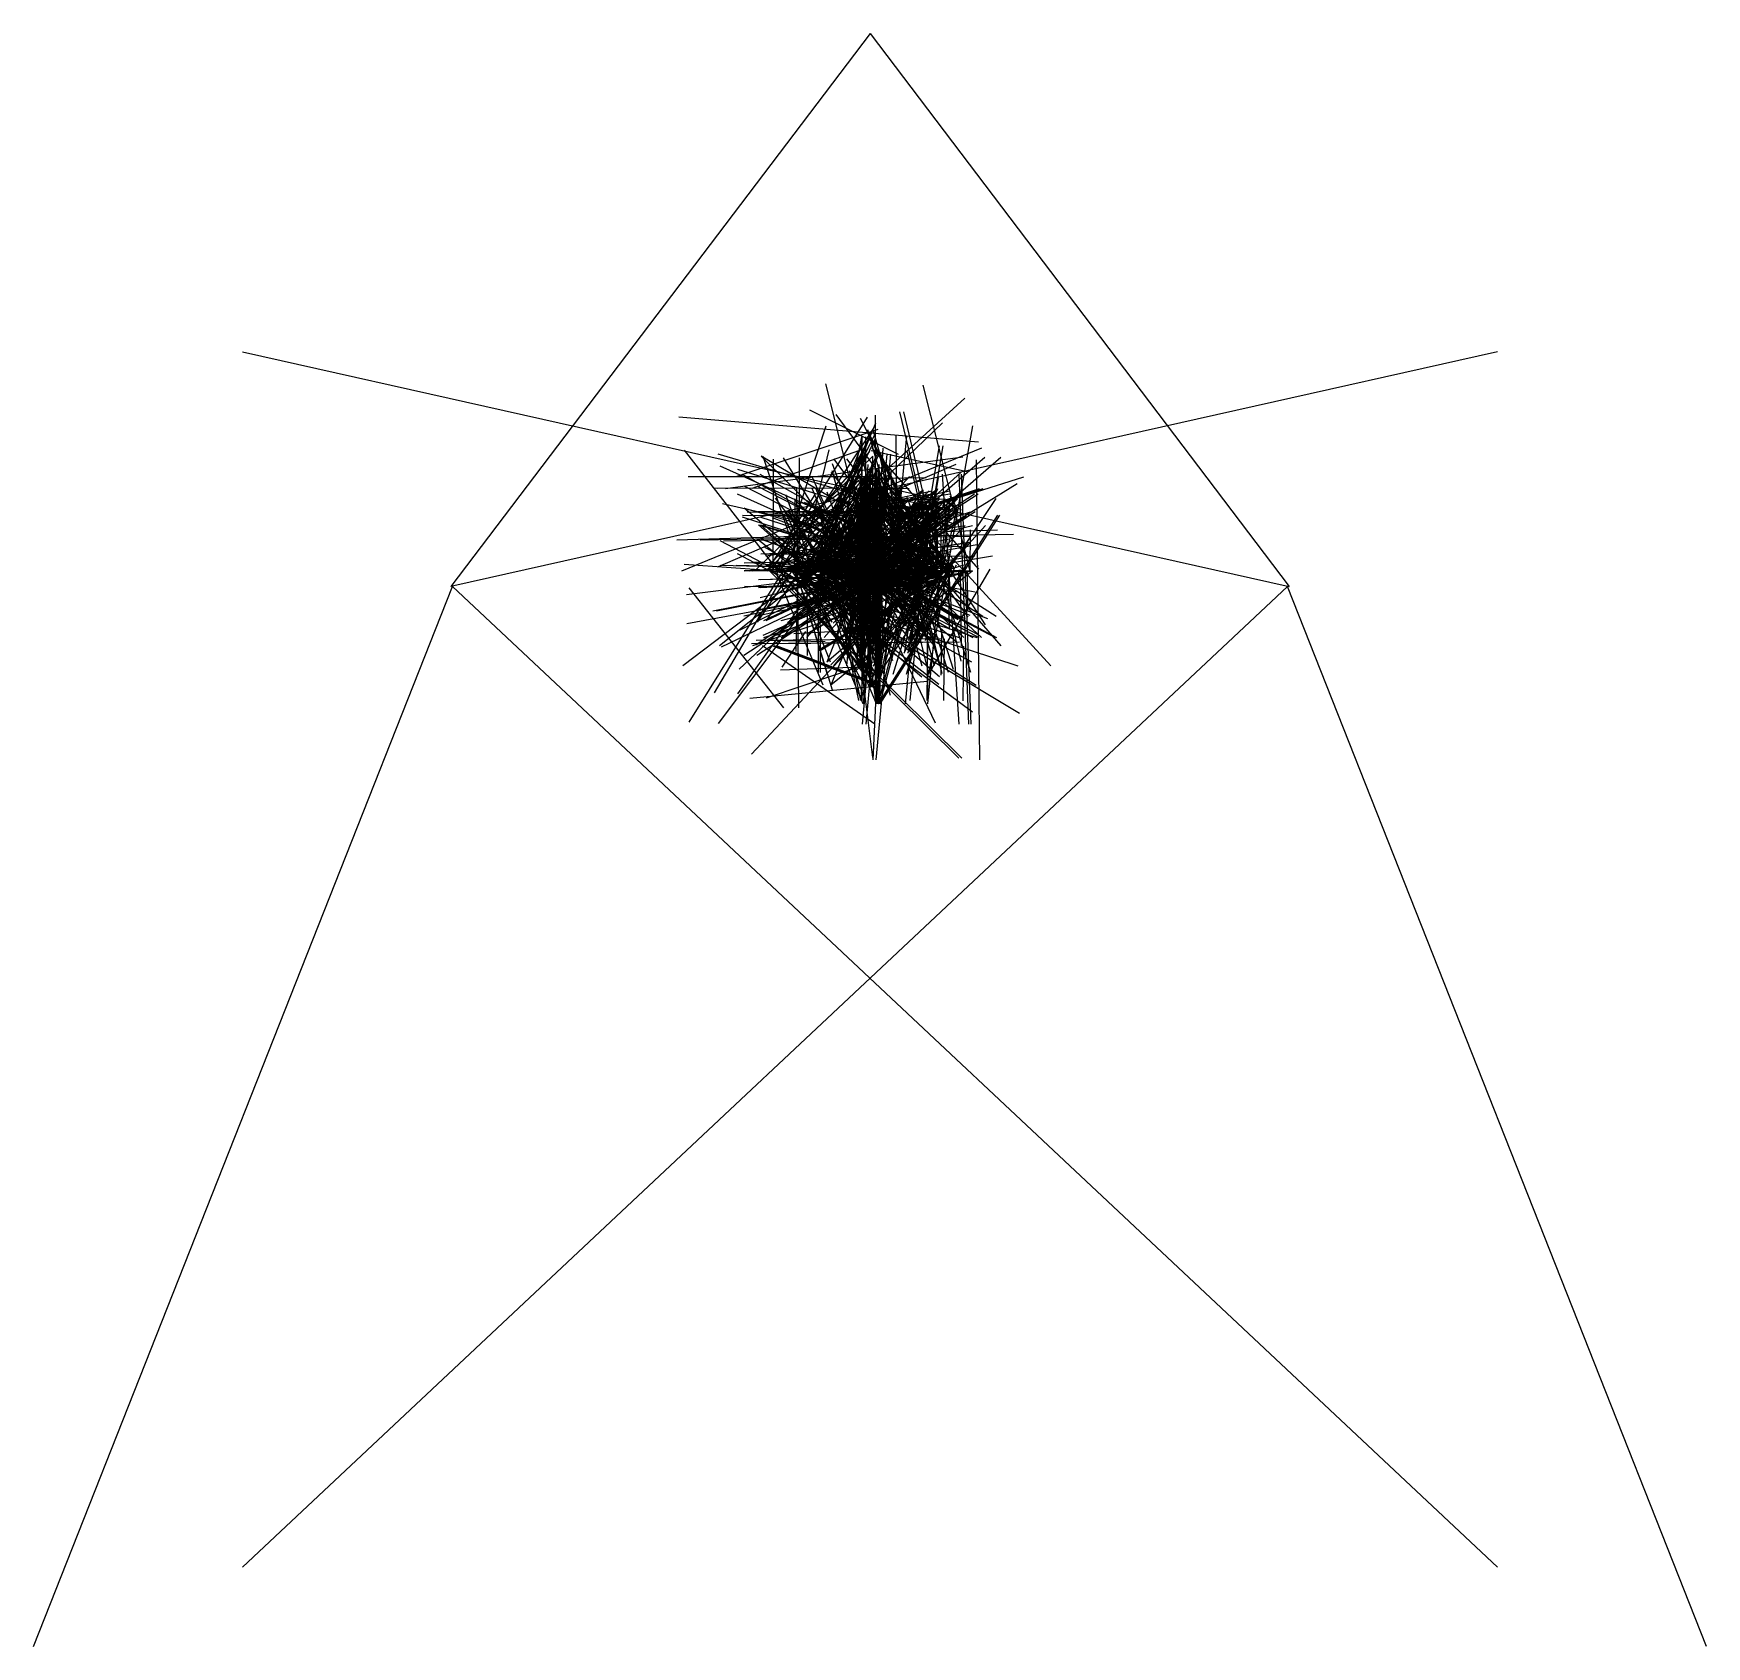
# Model space of a CAD drawing. Header units: metres. Extents: x -425 to 425, y -539 to 281.
import ezdxf

# ---------------------------------------------------------------- set-up
doc = ezdxf.new("R2010")
doc.units = ezdxf.units.M

msp = doc.modelspace()

# ---------------------------------------------------------------- linework, layer by layer
at = {"layer": 'MCD_Layer_0'}
for p, q in [((0, 281.320506), (-213.114031, 0)), ((0, 281.320506), (213.114031, 0)), ((-318.970184, 119.478312), (213.114031, 0)), ((318.970184, 119.478312), (-213.114031, 0)), ((1.502, 7.923004), (-22.498, 103.152496)), ((26.869, 102.540192), (50.693219, 7.923004)), ((48.1437, 95.781403), (-47.991066, 7.923004)), ((55.243464, 73.39859), (-97.24677, 86.259918)), ((-50.137395, 7.923004), (-1.2497, 86.259918)), ((-30.830096, 89.982086), (14.297223, 67.423492)), ((-17.317645, 87.613922), (39.573346, 10.048004)), ((32.962708, 10.048004), (-4.851745, 85.568024)), ((2.869, 7.923004), (2.869, 87.235504)), ((15.072604, 88.89566), (33.933444, 10.048004)), ((16.95465, 88.89566), (35.81549, 10.048004)), ((4.042, 79.923004), (-68.15136, 55.788239)), ((-22.498, 81.64859), (-46.6855, 7.923004)), ((1.502, 80.110504), (-45.827102, 8.482574)), ((36.844325, 83.263336), (-39.262365, 10.048004)), ((0, 76.835938), (-32.054688, 12.9375)), ((-31.730609, 8.107574), (2.869, 78.048004)), ((2.869, 83.204254), (-27.708148, 8.482574)), ((-1.2497, 79.923004), (32.541316, -40.188324)), ((31.970703, 12.9375), (0, 76.835938)), ((1.502, 79.923004), (35.293016, -40.188324)), ((3.050641, -88.076996), (18.80357, 76.77359)), ((13.17337, 76.77359), (13.759308, 7.923004)), ((52.175641, 81.853668), (29.669781, -44.685394)), ((56.636864, 70.39859), (-95.85337, 7.923004)), ((-94.498, 69.361481), (-46.662063, 7.923004)), ((-2.99877, 70.048004), (-60.151846, 49.935699)), ((-51.345599, 10.511871), (-0.120745, 68.798004)), ((-20.848409, 69.534333), (-36.118917, 6.048005)), ((-31.318753, 10.201813), (-3.927396, 68.485504)), ((-29.436707, 10.201813), (-2.04535, 68.485504)), ((-29.00307, 8.107574), (2.869, 75.516754)), ((-3.927396, 72.782379), (-28.134305, 10.514313)), ((4.1229, 68.335938), (-26.329055, 4.4375)), ((-2.04535, 72.782379), (-26.252259, 10.514313)), ((5.05675, 68.335938), (-25.395204, 4.4375)), ((-17.585782, 8.107574), (-4.0975, 76.173004)), ((-4.0975, 7.923004), (-4.0975, 76.173004)), ((-3.927396, 10.048004), (-3.927396, 76.141754)), ((-2.04535, 10.048004), (-2.04535, 76.141754)), ((49.322859, 58.35611), (0.623762, 69.110504)), ((0.9888, 70.378082), (55.208527, 8.904449)), ((2.869, 7.923004), (6.619, 70.378082)), ((34.49507, 4.4375), (4.1229, 68.335938)), ((35.42892, 4.4375), (5.05675, 68.335938)), ((35.107028, 71.656891), (17.28989, -33.792328)), ((18.696851, 69.140625), (33.785523, 6.0625)), ((36.989074, 71.656891), (19.171935, -33.792328)), ((43.56808, 62.110992), (-77.153356, 10.048004)), ((43.358406, 31.723785), (-77.124992, 67.354645)), ((37.795759, 10.048004), (-76.120745, 61.246735)), ((47.21418, 65.860992), (-73.507256, 49.72818)), ((28.126718, 29.881989), (-67.255972, 59.574371)), ((-58.498, 8.107574), (1.502, 66.329254)), ((1.682355, 10.048004), (-55.317645, 66.366364)), ((39.638288, 10.048004), (-55.317645, 66.366364)), ((-54.509575, 66.366364), (-35.593071, 10.048004)), ((-49.2497, 64.753082), (-49.34638, 7.923004)), ((-3.154141, -0.701996), (-43.935391, 65.479645)), ((-36.048409, 65.43863), (-36.126339, 6.048005)), ((-4.106465, 60.729645), (-34.465647, 6.048005)), ((3.254612, 59.8125), (-30.869316, -18.066406)), ((-29.159451, 10.201813), (-3.927396, 66.376129)), ((-27.277406, 10.201813), (-2.04535, 66.376129)), ((4.85953, 60.744141), (-25.499651, 6.0625)), ((-0.120745, 10.048004), (-19.120745, 62.526031)), ((-18.612776, 65.042145), (26.88332, 4.423004)), ((-11.921176, 65.056641), (33.57492, 4.4375)), ((-4.106465, 67.048005), (8.243535, 6.423005)), ((-4.0975, 11.673004), (58.357578, 65.892731)), ((-3.927396, 10.048004), (-0.958646, 62.093903)), ((-3.783597, -69.951996), (8.687473, 67.423492)), ((-2.04535, 10.048004), (0.9234, 62.093903)), ((-1.901551, -69.951996), (10.569518, 67.423492)), ((-1.2497, 7.923004), (-1.2497, 60.437653)), ((0.1437, 7.923004), (0.1437, 60.437653)), ((1.502, 7.923004), (1.502, 66.329254)), ((1.682355, 10.048004), (4.651105, 62.093903)), ((4.042, 11.673004), (66.497078, 65.892731)), ((4.85953, 67.0625), (17.209531, 6.4375)), ((54.016648, 64.416168), (55.727586, -88.074066)), ((2.869, 55.923004), (-92.363422, 55.797028)), ((-64.906468, 57.247223), (26.260138, 6.048005)), ((-64.212778, 51.321442), (26.888886, 4.423004)), ((-57.521178, 51.335938), (33.580486, 4.4375)), ((-55.940473, 57.261719), (35.226133, 6.0625)), ((-52.351745, 10.201813), (-4.851745, 56.141754)), ((-4.0975, 57.689606), (-52.29086, 7.923004)), ((-47.48035, 6.419098), (-6.500465, 53.048005)), ((0, 59.1875), (-38.003906, 13.310547)), ((11.093535, 55.967927), (-34.476779, 6.048005)), ((-29.897723, 10.201813), (1.682355, 57.391754)), ((2.869, -16.076996), (-29.389789, 55.782379)), ((-5.648408, 54.048005), (-29.385421, 37.96402)), ((-27.001953, 13.060547), (0, 59.1875)), ((20.059531, 55.982422), (-25.510784, 6.0625)), ((-19.912375, 58.065583), (25.609697, 6.048005)), ((-4.106465, 6.048005), (-19.306466, 58.809723)), ((-18.416237, 6.185547), (3.49685, 52.8125)), ((2.65344, 54.0625), (-17.814237, 37.976563)), ((-16.688796, 6.185547), (3.49685, 51.125)), ((3.49685, 56.25), (-15.868679, 6.435547)), ((-0.120745, 57.391754), (-13.649432, 10.201813)), ((-4.106465, 57.298005), (-12.467208, 6.171052)), ((-2.7612, 55.923004), (-11.977997, -40.22641)), ((4.85953, 6.0625), (-10.340471, 58.824219)), ((33.054419, 44.694489), (-5.90486, 53.298005)), ((-2.7612, 55.923004), (-5.219208, 55.86734)), ((-2.7612, 31.923004), (-5.219208, 55.873199)), ((-4.851745, 10.048004), (-4.851745, 56.141754)), ((-4.641555, 55.041168), (28.537156, 55.548004)), ((-4.106465, 6.048005), (-4.106465, 57.298005)), ((-4.10461, 6.048005), (-4.106465, 54.048005)), ((-4.106465, 6.048005), (-4.106465, 52.610505)), ((4.85953, 57.3125), (-3.501213, 6.185547)), ((-2.99877, 13.173004), (46.444833, 58.35611)), ((-1.2497, 55.923004), (26.397761, -40.200043)), ((-1.2497, 7.923004), (-1.2497, 55.688629)), ((-1.155675, 10.048004), (-1.155675, 53.810211)), ((7.504905, 51.948395), (-1.147147, 6.048005)), ((0.1437, 7.923004), (0.1437, 55.688629)), ((1.507859, 7.923004), (1.502, 55.923004)), ((8.257859, 55.87027), (1.502, -88.076996)), ((8.257859, 55.87027), (1.502, 7.923004)), ((2, 54.068359), (25.162109, -12.521484)), ((2.490425, 10.048004), (2.490425, 53.810211)), ((2.5, 54.574219), (38.646484, 13.53125)), ((2.869, 31.923004), (78.132672, 55.767731)), ((2.869, 7.923004), (74.869, 52.465973)), ((3.49685, 6.0625), (3.49685, 58.9375)), ((3.611889, -57.9375), (13.588745, 51.962891)), ((4.042, 55.923004), (91.900398, -40.211761)), ((4.85953, 6.0625), (4.85953, 57.3125)), ((4.861385, 6.0625), (4.85953, 54.0625)), ((4.85953, 6.0625), (4.85953, 52.625)), ((10.625, 58.837891), (12.013672, 12.9375)), ((16.02578, 51.962891), (13.546873, 6.0625)), ((34.72439, 55.34961), (20.470679, -29.009765)), ((36.722352, 57.125641), (45.201844, -69.949554)), ((45.159017, 57.125641), (50.076009, -69.949554)), ((46.345662, 57.125641), (51.262654, -69.949554)), ((-3.927396, 50.048004), (-79.31973, 49.943024)), ((-2.04535, 50.048004), (-77.437684, 49.943024)), ((23.832739, 6.048005), (-67.300468, 47.006989)), ((30.130598, 48.698395), (-66.446556, -42.053558)), ((-28.0975, 46.934723), (-52.516446, 7.923004)), ((0, -19.0625), (-48.027344, 44.9375)), ((-42.946563, 46.816407), (-27.848613, 6.0625)), ((-17.523899, 23.929688), (-38.778294, 44.683594)), ((-38.324847, 10.048004), (-38.120745, 44.60611)), ((-36.203057, -61.631683), (-37.23748, 49.72818)), ((41.399373, 10.048004), (-34.41508, 42.814117)), ((-33.820199, 4.423004), (26.987226, 49.268707)), ((42.586018, 10.048004), (-33.228435, 42.814117)), ((4.1229, 50.6875), (-31.980813, 4.810547)), ((5.05675, 50.6875), (-31.046962, 4.810547)), ((2.869, 46.360504), (-30.731586, 8.482574)), ((-3.927396, -9.951996), (-29.465604, 49.930817)), ((-2.04535, -9.951996), (-27.583558, 49.930817)), ((-27.128599, 4.4375), (33.678826, 49.283203)), ((-27.001953, 13.060547), (0, 47.8125)), ((-27.001953, 13.310547), (0, 47.8125)), ((-6.500465, 6.048005), (-21.700466, 48.030427)), ((-21.528957, 4.560547), (4.1229, 50.6875)), ((-20.595106, 4.560547), (5.05675, 50.6875)), ((-6.500465, 43.923005), (-17.323415, 6.171052)), ((-13.751953, 13.310547), (0, 47.8125)), ((1.682355, -29.951996), (-8.047259, 49.908844)), ((0, 47.8125), (-7.144531, 13.060547)), ((-5.6068, 44.360504), (24.668885, 4.423004)), ((0, -51.0625), (-4.916016, 44.917969)), ((-4.916016, 44.917969), (0, 12.9375)), ((0, -51.0625), (-4.916016, 44.910156)), ((-4.916016, 44.910156), (0, 12.9375)), ((-4.851745, -29.951996), (2.442566, 49.896637)), ((0.014222, 49.217926), (-4.851745, 49.735504)), ((-4.851745, 10.048004), (-4.851745, 45.052887)), ((-4.106465, 41.05777), (31.67254, 48.698395)), ((-4.106465, 6.048005), (-1.731465, 47.684723)), ((-4.106465, 41.05777), (31.67254, 47.198395)), ((-4.106465, 6.048005), (-4.106465, 46.053864)), ((-4.106465, 45.235505), (3.21707, 6.423005)), ((-4.106465, 8.548005), (35.448419, 44.694489)), ((-4.106465, 6.048005), (29.152814, 43.710114)), ((-4.0975, 7.923004), (-4.0975, 49.928864)), ((-3.927396, 30.048004), (55.656345, 49.91861)), ((-3.927396, 10.048004), (53.072604, 47.167145)), ((-3.927396, 10.048004), (-3.927396, 45.052887)), ((-3.927396, 45.052887), (-3.927396, 10.048004)), ((-3.412775, 4.423004), (26.987226, 49.268707)), ((-3.412775, 48.448395), (-3.412775, 4.423004)), ((-3.412775, 4.423004), (-1.037775, 46.059723)), ((-3.297736, -59.576996), (6.67912, 50.323395)), ((-3.226385, 45.985505), (27.0493, 6.048005)), ((-2.99877, 50.048004), (66.555795, -30.064301)), ((-2.99877, 10.048004), (-2.99877, 45.052887)), ((-2.7612, 7.923004), (-2.7612, 49.928864)), ((-2.6219, 46.059723), (31.717261, 5.034332)), ((-2.04535, 30.048004), (57.53839, 49.91861)), ((-2.04535, 10.048004), (54.95465, 47.167145)), ((-2.04535, 10.048004), (-2.04535, 45.052887)), ((-2.04535, 45.052887), (-2.04535, 10.048004)), ((-1.81725, 46.059723), (32.521912, 5.028473)), ((-1.731465, 47.684723), (32.607697, 9.68277)), ((-1.731465, 47.684723), (32.607697, 9.702302)), ((-1.731465, 47.684723), (32.607697, 9.686677)), ((-1.731465, 47.684723), (32.607697, 9.65152)), ((-1.731465, 47.684723), (32.607697, 9.659333)), ((-1.731465, 47.684723), (32.607697, 9.65738)), ((-1.731465, 47.684723), (32.607697, 9.641755)), ((4.266902, 8.028473), (-1.2497, 49.928864)), ((-1.155675, 10.048004), (-1.155675, 49.852692)), ((3.211635, 10.101715), (-1.155675, 45.052887)), ((35.448419, 44.694489), (-0.690547, 6.174958)), ((35.448419, 44.694489), (-0.688692, 6.173005)), ((35.448419, 44.694489), (-0.66086, 6.176911)), ((35.448419, 44.694489), (-0.627461, 6.176911)), ((0, 12.9375), (-0.40625, 44.830078)), ((-0.40625, 44.830078), (0, -51.0625)), ((-0.263568, 50.0065), (1.682355, 10.048004)), ((-0.263568, 50.001617), (1.682355, 10.048004)), ((-0.210135, 47.684723), (34.129027, 6.65152)), ((-0.120745, 49.852692), (-0.120745, 10.048004)), ((-0.120745, 10.048004), (-0.120745, 45.052887)), ((-0.120745, 45.052887), (-0.120745, 10.048004)), ((0, 12.9375), (0, 44.9375)), ((0, -51.0625), (27.033203, 44.921875)), ((27.033203, 44.921875), (0, 12.9375)), ((63.898438, 44.882812), (0, -51.0625)), ((0, 12.9375), (0, 44.878906)), ((0, 44.8125), (0, 12.9375)), ((0, 12.9375), (0, 44.8125)), ((5.660302, 7.987457), (0.1437, 49.928864)), ((1.502, 7.923004), (1.502, 49.928864)), ((1.502, 49.928864), (1.502, 7.923004)), ((1.682355, 50.048004), (19.921613, 49.933258)), ((1.682355, -30.108246), (1.682355, 50.048004)), ((1.682355, -29.951996), (34.512555, 49.943024)), ((1.682355, 10.048004), (1.682355, 45.052887)), ((1.682355, 45.052887), (1.682355, 10.048004)), ((1.806715, 43.710114), (29.974588, 44.702302)), ((2.490425, 10.048004), (2.490425, 49.852692)), ((6.857734, 10.106598), (2.490425, 45.052887)), ((5.094994, 50.323395), (2.616088, 4.423004)), ((2.65344, 8.5625), (42.208325, 44.708985)), ((2.869, 7.923004), (2.869, 49.928864)), ((2.869, 49.928864), (2.869, 7.923004)), ((3.278825, 4.4375), (33.678826, 49.283203)), ((3.278825, 48.462891), (3.278825, 4.4375)), ((3.278825, 4.4375), (5.653825, 46.074219)), ((3.393864, -59.5625), (13.37072, 50.337891)), ((3.49685, 6.0625), (5.87185, 47.699219)), ((8.861409, 49.205719), (3.58492, 49.735504)), ((3.58492, 10.048004), (3.58492, 47.936188)), ((3.58492, 10.048004), (3.58492, 45.052887)), ((4.042, 7.923004), (4.042, 49.928864)), ((4.29827, 8.5625), (43.853155, 44.708985)), ((10.048054, 49.205719), (4.771565, 49.735504)), ((4.771565, 10.048004), (4.771565, 47.936188)), ((4.771565, 10.048004), (4.771565, 45.052887)), ((4.85953, 41.072266), (40.638536, 48.712891)), ((4.85953, 6.0625), (7.23453, 47.699219)), ((4.85953, 41.072266), (40.638536, 47.212891)), ((4.85953, 6.0625), (4.85953, 46.06836)), ((4.85953, 45.25), (12.183065, 6.4375)), ((4.85953, 8.5625), (44.414415, 44.708985)), ((4.85953, 6.0625), (38.118809, 43.72461)), ((5.899645, 50.323395), (5.320739, 4.423004)), ((5.73125, 44.375), (36.006935, 4.4375)), ((6.0229, 45.568359), (28.026905, -21.021484)), ((6.4979, 46.074219), (40.837062, 5.03125)), ((29.954121, -44.241058), (6.680975, 50.323395)), ((6.95675, 45.568359), (28.960755, -21.021484)), ((7.23453, 47.699219), (41.573692, 9.697266)), ((7.23453, 47.699219), (41.573692, 9.716797)), ((7.23453, 47.699219), (41.573692, 9.701172)), ((7.23453, 47.699219), (41.573692, 9.666016)), ((7.23453, 47.699219), (41.573692, 9.673829)), ((7.23453, 47.699219), (41.573692, 9.671875)), ((7.23453, 47.699219), (41.573692, 9.65625)), ((7.43175, 46.074219), (41.770912, 5.03125)), ((44.414415, 44.708985), (8.275448, 6.189454)), ((44.414415, 44.708985), (8.277304, 6.1875)), ((44.414415, 44.708985), (8.305136, 6.191407)), ((8.308885, 47.699219), (42.648047, 6.671875)), ((44.414415, 44.708985), (8.338534, 6.191407)), ((10.29391, 43.72461), (38.461783, 44.716797)), ((11.787225, 45.997223), (26.900019, 4.423004)), ((36.645721, -44.226562), (13.372575, 50.337891)), ((14.216651, 50.337891), (15.535889, 4.4375)), ((15.150501, 50.337891), (16.469739, 4.4375)), ((18.478826, 46.011719), (33.591619, 4.4375)), ((29.152814, 43.710114), (18.836407, 39.061677)), ((30.032894, 43.710114), (20.191487, -57.950042)), ((29.152814, 43.710114), (21.686407, 39.061677)), ((26.979804, 4.423004), (26.987226, 49.268707)), ((31.67254, 44.198395), (27.256525, 6.048005)), ((38.118809, 43.72461), (27.802402, 39.076172)), ((29.152814, 43.710114), (27.861407, 40.561677)), ((28.546904, 43.710114), (29.155498, -57.950042)), ((35.33338, 44.694489), (28.816974, 42.708161)), ((29.152814, 43.710114), (35.461408, 39.061677)), ((29.152814, 43.710114), (37.361408, 39.061677)), ((38.118809, 43.72461), (30.652402, 39.076172)), ((31.67254, 46.198395), (34.971564, 40.190583)), ((35.33338, 44.694489), (33.542853, 44.698395)), ((33.671404, 4.4375), (33.678826, 49.283203)), ((40.638536, 44.212891), (36.22252, 6.0625)), ((38.118809, 43.72461), (36.827403, 40.576172)), ((44.299376, 44.708985), (37.782969, 42.722657)), ((38.118809, 43.72461), (44.427403, 39.076172)), ((38.118809, 43.72461), (46.327403, 39.076172)), ((40.638536, 46.212891), (43.937559, 40.205079)), ((44.299376, 44.708985), (42.508848, 44.712891)), ((5.032234, 39.798004), (-77.212883, -69.520355)), ((35.1138, 16.946442), (-74.95163, 42.173981)), ((-2.214835, 36.610504), (-67.325552, -54.488129)), ((-64.906468, 35.56363), (26.312091, 6.048005)), ((31.376405, 35.774567), (-64.751725, 36.171051)), ((-32.107422, 12.9375), (-64, 39.970703)), ((-64, 39.970703), (31.984375, 12.9375)), ((33.75682, 37.399567), (-62.37131, 37.796052)), ((3.49685, 38.0625), (-56.81702, 37.978516)), ((-55.940473, 35.578125), (35.278086, 6.0625)), ((42.714455, 35.789062), (-53.413675, 36.185547)), ((-53.039916, 36.842927), (47.500519, 37.083161)), ((-49.706468, 35.169098), (26.302814, 6.048005)), ((-3.412775, -59.576996), (-43.687582, 36.325348)), ((-4.106465, -41.951995), (-43.097288, 38.071442)), ((-41.557248, 38.108552), (-4.106465, 6.048005)), ((-4.106465, 6.048005), (-41.557248, 38.108552)), ((-41.557248, 38.081208), (-4.106465, 6.048005)), ((4.1229, -27.5625), (-41.503079, 36.4375)), ((-40.740472, 35.183594), (35.268809, 6.0625)), ((5.05675, -27.5625), (-40.569229, 36.4375)), ((-38.003906, 13.310547), (0, 36.9375)), ((3.278825, -59.5625), (-36.995982, 36.339844)), ((-0.120745, 38.173004), (-34.739153, 10.514313)), ((-34.506467, 38.081208), (-4.106465, 6.048005)), ((4.85953, -41.9375), (-34.131292, 38.085938)), ((-32.591253, 38.123047), (4.85953, 6.0625)), ((4.85953, 6.0625), (-32.591253, 38.123047)), ((-32.591253, 38.095704), (4.85953, 6.0625)), ((-3.927396, 42.079254), (-30.527859, 10.514313)), ((-2.04535, 42.079254), (-28.645814, 10.514313)), ((0, 36.9375), (-27.001953, 13.310547)), ((-2.227074, 37.805817), (-26.179321, 9.725739)), ((-25.540472, 38.095704), (4.85953, 6.0625)), ((-5.648408, -57.951995), (-25.494503, 37.971833)), ((-3.412775, -27.576996), (-25.010433, 36.33316)), ((-4.712375, -57.951995), (-24.558469, 37.971833)), ((-23.66501, 6.171052), (-5.648408, 34.298005)), ((2.65344, 38.0625), (-21.705155, 37.96875)), ((-21.528957, 4.560547), (4.1229, 39.3125)), ((-21.528957, 4.810547), (4.1229, 39.3125)), ((-0.120745, 40.751129), (-21.47719, 10.201813)), ((-20.595106, 4.560547), (5.05675, 39.3125)), ((-20.595106, 4.810547), (5.05675, 39.3125)), ((3.278825, -27.5625), (-18.318833, 36.347656)), ((6.260121, 37.820313), (-17.692127, 9.740235)), ((3.49685, -9.9375), (-16.933718, 37.96875)), ((-8.941456, 4.810547), (4.1229, 39.3125)), ((-8.007606, 4.810547), (5.05675, 39.3125)), ((-7.144531, 13.060547), (0, 36.9375)), ((-7.069649, 38.096833), (-4.106465, 22.048005)), ((-6.500465, 37.891755), (-6.500465, 6.048005)), ((-6.500465, 6.048005), (-6.500465, 34.051911)), ((-6.500465, 34.051911), (-6.500465, 6.048005)), ((-5.648408, 6.048005), (-5.648408, 41.05777)), ((-5.648408, -9.951995), (43.768294, 37.965973)), ((-5.648408, 6.048005), (-5.648408, 34.298005)), ((-2.15456, 6.116364), (-5.648408, 34.051911)), ((-5.6068, 4.423004), (32.333827, 36.292145)), ((-4.712375, 38.048005), (14.159599, 37.921052)), ((-4.712375, -57.951995), (4.236552, 37.973786)), ((-4.712375, 6.048005), (-4.712375, 34.051911)), ((0, 34.6875), (-4.519531, 13.060547)), ((-3.412775, -43.576996), (-4.192072, 36.319489)), ((-4.106465, 6.048005), (-4.106465, 41.05777)), ((-4.106465, 41.05777), (31.67254, 39.198395)), ((-4.106465, 41.05777), (31.67254, 30.698395)), ((-4.106465, 41.05777), (31.67254, 40.198395)), ((-4.106465, 41.05777), (31.67254, 31.198395)), ((-4.106465, 6.048005), (-4.106465, 39.555817)), ((35.936408, 39.061677), (-4.106465, 6.548005)), ((33.086408, 39.061677), (-4.106465, 6.548005)), ((34.986408, 39.061677), (-4.106465, 6.548005)), ((-4.106465, 6.048005), (7.568145, 38.118317)), ((7.568145, 38.118317), (-4.106465, 6.048005)), ((-4.106465, 38.118317), (-4.106465, 6.048005)), ((19.242755, 38.09488), (-4.106465, 6.048005)), ((26.293536, 38.09488), (-4.106465, 6.048005)), ((23.495489, 38.087067), (-4.106465, 6.048005)), ((19.370782, 38.081208), (-4.106465, 22.048005)), ((-4.106465, 6.048005), (16.322247, 38.079255)), ((-4.10461, 6.048005), (-4.106465, 38.048005)), ((-4.106465, 38.03238), (-4.106465, 6.048005)), ((-4.106465, 38.03238), (-4.10461, 6.048005)), ((-4.106465, 6.048005), (-4.106465, 38.03238)), ((-4.106465, 6.048005), (-4.106465, 38.024567)), ((-4.106465, 38.024567), (-4.10461, 6.048005)), ((-4.106465, 6.048005), (-4.106465, 38.022614)), ((-4.106465, 38.022614), (-4.106465, 6.048005)), ((-4.106465, 38.016755), (-4.10461, 6.048005)), ((44.532795, 38.012848), (-4.106465, 6.048005)), ((-4.106465, 6.048005), (-4.106465, 34.051911)), ((20.183477, 34.051911), (-4.106465, 6.548005)), ((-3.226385, 6.048005), (34.714242, 37.917145)), ((-3.226385, 6.048005), (-3.226385, 34.051911)), ((4.1229, 39.3125), (-2.664405, 4.560547)), ((5.05675, 39.3125), (-1.730555, 4.560547)), ((4.1229, -59.5625), (-0.547315, 36.417969)), ((-0.547315, 36.417969), (4.1229, 4.4375)), ((4.1229, -59.5625), (-0.547315, 36.410156)), ((-0.547315, 36.410156), (4.1229, 4.4375)), ((0, 12.9375), (0, 40.941406)), ((0, 40.941406), (0, 18.4375)), ((3.677734, 14.490234), (0, 40.941406)), ((0, 12.9375), (0, 36.9375)), ((5.05675, -59.5625), (0.386535, 36.417969)), ((0.386535, 36.417969), (5.05675, 4.4375)), ((5.05675, -59.5625), (0.386535, 36.410156)), ((0.386535, 36.410156), (5.05675, 4.4375)), ((1.896346, 38.111329), (4.85953, 22.0625)), ((3.278825, -43.5625), (2.499528, 36.333984)), ((2.65344, -57.9375), (23.859593, 37.982422)), ((2.65344, 6.0625), (2.65344, 34.066407)), ((3.49685, 22.0625), (51.163844, 37.958985)), ((3.49685, 6.0625), (49.096852, 35.757813)), ((3.49685, 6.0625), (3.49685, 34.066407)), ((3.49685, 34.066407), (3.49685, 6.0625)), ((4.1229, 4.4375), (3.736962, 36.330078)), ((3.736962, 36.330078), (4.1229, -59.5625)), ((4.1229, 4.4375), (4.1229, 36.4375)), ((4.1229, -59.5625), (29.804444, 36.421875)), ((29.804444, 36.421875), (4.1229, 4.4375)), ((64.826419, 36.382812), (4.1229, -59.5625)), ((4.1229, 4.4375), (4.1229, 36.378906)), ((4.1229, 36.3125), (4.1229, 4.4375)), ((4.1229, 4.4375), (4.1229, 36.3125)), ((4.29827, 6.0625), (4.29827, 34.066407)), ((5.05675, 4.4375), (4.670813, 36.330078)), ((4.670813, 36.330078), (5.05675, -59.5625)), ((4.85953, 6.0625), (4.85953, 41.072266)), ((4.85953, 41.072266), (40.638536, 39.212891)), ((4.85953, 41.072266), (40.638536, 30.712891)), ((4.85953, 41.072266), (40.638536, 40.212891)), ((4.85953, 41.072266), (40.638536, 31.212891)), ((4.85953, 6.0625), (4.85953, 39.570313)), ((44.902403, 39.076172), (4.85953, 6.5625)), ((42.052403, 39.076172), (4.85953, 6.5625)), ((43.952403, 39.076172), (4.85953, 6.5625)), ((4.85953, 6.0625), (16.53414, 38.132813)), ((16.53414, 38.132813), (4.85953, 6.0625)), ((4.85953, 38.132813), (4.85953, 6.0625)), ((28.20875, 38.109375), (4.85953, 6.0625)), ((35.259531, 38.109375), (4.85953, 6.0625)), ((32.461484, 38.101563), (4.85953, 6.0625)), ((28.336777, 38.095704), (4.85953, 22.0625)), ((4.85953, 6.0625), (25.288242, 38.09375)), ((4.861385, 6.0625), (4.85953, 38.0625)), ((4.85953, 38.046875), (4.85953, 6.0625)), ((4.85953, 38.046875), (4.861385, 6.0625)), ((4.85953, 6.0625), (4.85953, 38.046875)), ((4.85953, 6.0625), (4.85953, 38.039063)), ((4.85953, 38.039063), (4.861385, 6.0625)), ((4.85953, 6.0625), (4.85953, 38.03711)), ((4.85953, 38.03711), (4.85953, 6.0625)), ((4.85953, 38.03125), (4.861385, 6.0625)), ((53.49879, 38.027344), (4.85953, 6.0625)), ((4.85953, 6.0625), (4.85953, 34.066407)), ((29.149473, 34.066407), (4.85953, 6.5625)), ((5.05675, 4.4375), (5.05675, 36.4375)), ((5.05675, -59.5625), (30.738295, 36.421875)), ((30.738295, 36.421875), (5.05675, 4.4375)), ((65.760269, 36.382812), (5.05675, -59.5625)), ((5.05675, 4.4375), (5.05675, 36.378906)), ((5.05675, 36.3125), (5.05675, 4.4375)), ((5.05675, 4.4375), (5.05675, 36.3125)), ((5.73125, 4.4375), (43.671877, 36.306641)), ((11.093535, 38.048005), (26.338067, 6.048005)), ((27.652479, 42.085114), (17.811072, -59.575043)), ((19.763943, -27.338714), (35.260818, 37.378083)), ((20.059531, 38.0625), (35.304063, 6.0625)), ((31.67254, 42.198395), (27.256525, 6.048005)), ((28.251137, -27.324218), (43.748013, 37.392579)), ((38.990529, 42.099609), (29.149122, -59.560547)), ((40.638536, 42.212891), (36.22252, 6.0625)), ((-98.169766, 23.857574), (64.753086, 28.943512)), ((0.1437, 31.923004), (-95.088722, -40.191254)), ((-86.294914, 23.857574), (72.892586, 26.693512)), ((-1.155675, 30.048004), (-76.548009, -30.047211)), ((-74.515494, 23.326813), (51.507944, 25.690094)), ((-26.379152, 4.4375), (-56.677103, 31.470703)), ((-56.677103, 31.470703), (34.508058, 4.4375)), ((-25.445302, 4.4375), (-55.743253, 31.470703)), ((-55.743253, 31.470703), (35.441908, 4.4375)), ((-53.404141, 8.482574), (-4.0975, 26.391754)), ((48.369141, 30.933594), (-52.876953, 15.435547)), ((52.042, 30.962067), (-44.130852, 7.923004)), ((35.00123, 29.247223), (-41.135611, 10.048004)), ((-40.12011, 8.482574), (4.042, 26.391754)), ((-37.063748, 6.048005), (-36.900467, 33.694489)), ((-6.500465, 28.548005), (-34.195193, 6.421052)), ((-33.37092, 6.171052), (-4.106465, 26.048005)), ((-31.980813, 4.810547), (4.1229, 28.4375)), ((-31.046962, 4.810547), (5.05675, 28.4375)), ((-24.873128, 4.546051), (-3.412775, 31.673004)), ((-24.404925, 6.185547), (4.85953, 26.0625)), ((-6.500465, 30.610505), (-23.585623, 6.171052)), ((4.1229, 28.4375), (-21.528957, 4.810547)), ((5.05675, 28.4375), (-20.595106, 4.810547)), ((1.682355, 27.938629), (-19.483905, 10.514313)), ((-18.181528, 4.560547), (3.278825, 31.6875)), ((3.49685, 31.6875), (-17.783522, 6.435547)), ((48.25, 30.933594), (-13.626953, -35.089844)), ((-5.6068, 4.423004), (-5.6068, 32.42691)), ((-4.106465, 6.048005), (-4.106465, 26.360505)), ((-4.106465, 26.110505), (7.384453, 6.173005)), ((1.261406, 6.423005), (-4.106465, 26.048005)), ((-3.412775, 4.423004), (-3.412775, 32.42691)), ((-3.412775, 32.42691), (-3.412775, 4.423004)), ((-2.664405, 4.560547), (4.1229, 28.4375)), ((-1.730555, 4.560547), (5.05675, 28.4375)), ((4.1229, 26.1875), (-0.170655, 4.560547)), ((5.05675, 26.1875), (0.763195, 4.560547)), ((1.682355, -30.108246), (1.682355, 30.048004)), ((1.682355, 10.048004), (1.682355, 27.469879)), ((3.278825, 4.4375), (3.278825, 32.441406)), ((3.278825, 32.441406), (3.278825, 4.4375)), ((4.1229, 4.4375), (4.1229, 32.441406)), ((4.1229, 32.441406), (4.1229, 9.9375)), ((7.616748, 5.990234), (4.1229, 32.441406)), ((4.1229, 4.4375), (4.1229, 28.4375)), ((4.85953, 6.0625), (4.85953, 26.375)), ((4.85953, 26.125), (16.350449, 6.1875)), ((10.227401, 6.4375), (4.85953, 26.0625)), ((5.05675, 4.4375), (5.05675, 32.441406)), ((5.05675, 32.441406), (5.05675, 9.9375)), ((8.550598, 5.990234), (5.05675, 32.441406)), ((5.05675, 4.4375), (5.05675, 28.4375)), ((5.73125, 4.4375), (5.73125, 32.441406)), ((11.093535, 30.62613), (26.338067, 6.048005)), ((20.059531, 30.640625), (35.304063, 6.0625)), ((25.687627, 25.913239), (25.567021, 6.048005)), ((34.072604, 27.455231), (33.961276, 10.048004)), ((35.95465, 27.455231), (35.843322, 10.048004)), ((58.682355, 31.039215), (39.547834, 10.048004)), ((50.869, 28.811676), (50.728375, 7.923004)), ((-51.345599, 10.199371), (-76.120745, 23.326813)), ((-56.735239, 23.755035), (5.482342, -24.807465)), ((-55.44129, 16.685547), (46.258813, 20.576172)), ((-55.406468, 24.09488), (-3.987715, 6.048005)), ((-3.987715, 6.048005), (-55.406468, 24.09488)), ((51.765602, -38.438324), (-54.044364, 20.317535)), ((-50.043639, 23.769531), (12.173942, -24.792969)), ((-46.440473, 24.109375), (4.97828, 6.0625)), ((4.97828, 6.0625), (-46.440473, 24.109375)), ((50.073586, 22.433594), (-46.110208, 6.935547)), ((51.007436, 22.433594), (-45.176358, 6.935547)), ((-42.851745, 17.726227), (33.004456, 10.048004)), ((-40.12011, 8.482574), (4.042, 20.204254)), ((-37.96044, 10.514313), (-2.99877, 25.438629)), ((-37.96044, 10.514313), (-2.99877, 20.282379)), ((40.490425, 24.127594), (-35.600029, 10.048004)), ((-26.869612, 4.546051), (-3.412775, 23.485504)), ((-23.321269, 6.435547), (2.65344, 18.375)), ((-20.178012, 4.560547), (3.278825, 23.5)), ((-17.172677, -25.953948), (-4.106465, 22.048005)), ((49.960402, 22.433594), (-8.822706, -43.589844)), ((-8.206682, -25.939453), (4.85953, 22.0625)), ((50.894253, 22.433594), (-7.888856, -43.589844)), ((-4.106465, 6.048005), (-4.106465, 24.610505)), ((-4.106465, 6.048005), (-4.106465, 24.048005)), ((-3.750215, 6.048005), (-4.106465, 24.048005)), ((-4.10461, 6.048005), (-4.106465, 22.048005)), ((47.677815, -25.920745), (-4.106465, 22.048005)), ((-4.106465, 18.337067), (26.360333, 6.048005)), ((26.282403, 6.048005), (-4.106465, 18.337067)), ((-4.04709, 18.173005), (-3.987715, 6.048005)), ((14.893536, 21.893708), (-3.987715, 6.048005)), ((-3.987715, 6.048005), (14.893536, 21.893708)), ((14.952911, 18.143708), (-3.987715, 6.048005)), ((32.112286, 17.915192), (-3.987715, 6.048005)), ((0, 21.6875), (-3.894531, 13.060547)), ((-3.412775, 4.423004), (-3.412775, 17.985504)), ((-1.2497, 7.923004), (-1.2497, 18.704254)), ((54.385969, 21.315094), (-0.120745, 11.298004)), ((0, 18.4375), (0, 13.9375)), ((3.278825, 4.4375), (3.278825, 18)), ((4.85953, 6.0625), (4.85953, 24.625)), ((4.85953, 6.0625), (4.85953, 24.0625)), ((5.21578, 6.0625), (4.85953, 24.0625)), ((4.861385, 6.0625), (4.85953, 22.0625)), ((56.64381, -25.90625), (4.85953, 22.0625)), ((4.85953, 18.351563), (35.326328, 6.0625)), ((35.248399, 6.0625), (4.85953, 18.351563)), ((4.918905, 18.1875), (4.97828, 6.0625)), ((23.859531, 21.908204), (4.97828, 6.0625)), ((4.97828, 6.0625), (23.859531, 21.908204)), ((23.918906, 18.158204), (4.97828, 6.0625)), ((41.078282, 17.929688), (4.97828, 6.0625)), ((24.18382, 19.973786), (24.521515, -19.41098)), ((33.896851, 19.988282), (33.807789, 6.0625)), ((-46.609328, 7.923004), (-94.498, 11.300934)), ((-46.6855, 7.923004), (-94.498, 11.300934)), ((-79.927396, -12.224945), (33.956638, 10.048004)), ((-78.99877, -53.953461), (-41.200552, 10.048004)), ((-78.04535, -12.224945), (35.838683, 10.048004)), ((-76.0975, 10.993317), (43.849765, 7.923004)), ((-67.958, 10.993317), (51.989265, 7.923004)), ((-47.48035, 6.169098), (-67.300468, 16.671052)), ((-66.010489, -22.017426), (-2.555777, 10.048004)), ((-64, 12.117188), (-32.150391, 12.9375)), ((-64, 8.021484), (31.980469, 12.9375)), ((31.941406, 12.9375), (-64, 8.021484)), ((31.875, 12.9375), (-64, 8.021484)), ((-61.2497, 8.107574), (-1.2497, 8.673004)), ((35.292511, 16.946442), (-60.32663, -85.141449)), ((-59.99877, 12.606598), (34.959482, 10.048004)), ((-59.8563, 8.107574), (0.1437, 8.673004)), ((-59.028343, 12.034333), (-3.987715, 6.048005)), ((-57.120745, -18.113617), (-38.229754, 10.048004)), ((-54.00883, -17.305511), (4.027913, 10.048004)), ((-53.688842, 16.685547), (47.903644, 15.576172)), ((-52.822185, -17.305511), (5.214558, 10.048004)), ((-0.120745, -2.764496), (-52.182879, 10.514313)), ((-3.927396, 10.048004), (-51.427396, 10.201813)), ((-50.062348, 12.048829), (4.97828, 6.0625)), ((-2.04535, 10.048004), (-49.54535, 10.201813)), ((-48.655675, 10.201813), (-1.155675, 10.673004)), ((-47.620745, 10.201813), (-0.120745, -46.280121)), ((-45.009575, 10.201813), (2.490425, 10.673004)), ((-43.91508, 10.201813), (3.58492, 10.048004)), ((-42.960754, 10.048004), (-4.851745, 10.048004)), ((-42.951477, 10.048004), (-4.851745, 10.048004)), ((-42.728435, 10.201813), (4.771565, 10.048004)), ((-42.022488, 10.048004), (-3.927396, 10.048004)), ((-41.963614, -18.313812), (-2.852652, 10.048004)), ((-41.927396, -10.945648), (33.963596, 10.048004)), ((-41.636413, 10.201813), (-4.851745, 10.048004)), ((-41.119376, 10.048004), (54.00123, -50.113129)), ((-41.119376, 10.048004), (35.00123, -49.600433)), ((-40.919207, -19.253754), (1.828473, 10.048004)), ((2.125348, 10.048004), (-40.325457, -1.211761)), ((-40.140443, 10.048004), (-2.04535, 10.048004)), ((-40.04535, -10.945648), (35.845641, 10.048004)), ((-39.823644, 10.048004), (-1.155675, 10.048004)), ((-20.155675, -38.338226), (-39.276281, 10.048004)), ((-4.106465, 6.048005), (-39.137717, 9.522614)), ((-19.120745, -52.674164), (-38.24135, 10.048004)), ((-36.616183, 12.77652), (-37.655245, -33.069183)), ((-36.686477, 13.439606), (1.575242, 7.923004)), ((-36.588031, 8.107574), (2.869, 8.673004)), ((-36.401141, 10.048004), (39.682355, 7.999664)), ((-36.401141, 10.048004), (20.682355, 7.999664)), ((1.682355, 10.048004), (-36.317645, 10.514313)), ((-35.515013, 6.171052), (-4.712375, 10.985505)), ((-35.164212, 10.201813), (-3.927396, 10.673004)), ((-35.084289, 14.645172), (-4.782165, 10.048004)), ((3.58492, 10.048004), (-34.544963, 10.048004)), ((-34.41508, -0.193695), (-34.528727, 10.048004)), ((-34.526408, 10.048004), (3.58492, 10.048004)), ((-34.517131, 10.048004), (3.58492, 10.048004)), ((-33.986469, 8.107574), (2.869, 12.610504)), ((4.771565, 10.048004), (-33.358318, 10.048004)), ((-33.228435, -0.193695), (-33.342083, 10.048004)), ((-33.339763, 10.048004), (4.771565, 10.048004)), ((-33.330486, 10.048004), (4.771565, 10.048004)), ((-33.282166, 10.201813), (-2.04535, 10.673004)), ((-33.104642, 10.201813), (-3.927396, 13.954254)), ((0, 12.53125), (-32.107422, 12.9375)), ((-32.107422, 12.9375), (-32, -35.089844)), ((-32, 13.310547), (0, 12.9375)), ((0, 12.9375), (-32, 13.310547)), ((-32, 13.060547), (0, 12.9375)), ((31.892578, 12.9375), (-32, -23.927734)), ((31.945312, 12.9375), (-32, -23.927734)), ((-32, -23.927734), (31.970703, 12.9375)), ((-31.607074, 10.201813), (1.682355, 10.673004)), ((-31.222596, 10.201813), (-2.04535, 13.954254)), ((-30.636248, 10.514313), (-0.120745, 10.048004)), ((4.85953, 6.0625), (-30.171722, 9.53711)), ((-29.66508, 10.514313), (3.58492, 10.048004)), ((-28.898411, 9.725739), (-4.710519, 6.048005)), ((-28.478435, 10.514313), (4.771565, 10.048004)), ((-27.412421, 9.725739), (-3.192986, 6.048005)), ((-26.647624, 14.645172), (3.642904, 10.048004)), ((-26.585782, 8.107574), (-4.0975, 8.673004)), ((0.123047, 12.9375), (-26, -0.814453)), ((-25.936297, 10.201813), (1.682355, -6.592621)), ((-25.460979, 14.645172), (4.829548, 10.048004)), ((-25.243966, 16.040192), (-3.750215, 6.048005)), ((-23.851745, 4.925934), (32.969666, 10.048004)), ((-23.776339, 6.171052), (-5.648408, 10.985505)), ((-23.721331, 10.201813), (1.682355, -51.358246)), ((-22.530675, 10.514313), (-1.155675, 10.048004)), ((-22.393966, 14.292145), (-3.987715, 6.048005)), ((-2.99877, 10.048004), (-21.99877, -38.338226)), ((34.89454, 10.048004), (-21.99877, -38.338226)), ((-21.200919, 10.201813), (-2.99877, 10.673004)), ((-20.848409, 10.551911), (24.718195, 6.048005)), ((-19.844948, 6.185547), (3.49685, 9.1875)), ((-19.684746, 10.514313), (2.490425, 10.048004)), ((-18.950188, 8.107574), (4.042, 8.673004)), ((-16.277971, 16.054688), (5.21578, 6.0625)), ((0, 12.9375), (-15, 13.310547)), ((-14.772919, 8.107574), (-2.7612, 8.673004)), ((2.123029, 10.048004), (-14.348895, -8.194183)), ((47.575055, 10.858551), (-14.05202, -8.194183)), ((0, -13.0625), (-13.751953, 13.060547)), ((-13.676993, 10.201813), (-2.99877, -34.795746)), ((-13.427971, 14.306641), (4.97828, 6.0625)), ((1.828473, 10.048004), (-12.86452, -23.714203)), ((1.502, 10.079254), (-11.971633, 8.107574)), ((-11.706466, 9.090973), (-3.750215, 6.048005)), ((-10, 0), (-9.999971, 14.337502)), ((-9.489458, 8.911087), (-9.543243, 8.894871)), ((-9.500868, 10.092838), (-9.539161, 10.047895)), ((-9.438096, 11.100908), (-9.483343, 11.061848)), ((-9.04626, 8.736712), (-9.067692, 8.681274)), ((-9.043642, 8.589776), (-9.020277, 8.654734)), ((-8.869244, 9.096928), (-8.884715, 9.019938)), ((-8.795208, 9.291441), (-8.758334, 9.284189)), ((-8.728111, 12.222349), (-8.673552, 12.16089)), ((-8.613562, 8.859785), (-8.506349, 8.833715)), ((-8.471626, 8.955191), (-8.595287, 8.982455)), ((-8.35786, 12.006339), (-8.40197, 11.96669)), ((-8.317036, 11.970114), (-8.266378, 12.023115)), ((-8.25142, 8.730842), (-8.190453, 8.666512)), ((-8.16361, 11.719702), (-8.206059, 11.673966)), ((11.540549, -37.700042), (-8.171952, 14.729645)), ((-8.150093, 12.671205), (-8.144673, 12.618439)), ((-8.119319, 11.69314), (-8.060771, 11.743217)), ((-8.090487, 12.544019), (-8.096912, 12.611476)), ((1.682355, -34.248871), (-7.826922, 10.201813)), ((-7.784435, 8.985231), (-7.751772, 8.91424)), ((-7.595141, 12.653724), (-7.615692, 12.595437)), ((-7.592202, 12.496181), (-7.573066, 12.561989)), ((-7.414279, 11.3639), (-7.464075, 11.399046)), ((-7.307653, 11.747063), (-7.33428, 11.785753)), ((-7.325119, 8.522057), (-7.252372, 8.495379)), ((-7.288119, 12.194523), (-7.205198, 12.196598)), ((-7.270294, 12.045298), (-7.209225, 12.038496)), ((-7.175197, 8.543527), (-7.228325, 8.562322)), ((-7.211631, 9.264691), (-7.221025, 9.327929)), ((-7.153597, 11.599743), (-7.113122, 11.585069)), ((-7.144531, 13.060547), (0, 13.4375)), ((-7.048501, 12.719494), (-7.092207, 12.760626)), ((-7.072895, 12.678424), (-7.01671, 12.625774)), ((-6.810071, 11.700365), (-6.830513, 11.753252)), ((-6.815113, 10.821972), (-6.825809, 10.75888)), ((-6.782385, 10.672325), (-6.775258, 10.725368)), ((-6.668556, 11.769182), (-6.6601, 11.709057)), ((-6.645212, 10.04646), (-6.653066, 10.109383)), ((-6.644132, 12.961126), (-6.618434, 12.893901)), ((-6.625, 13.248047), (0.125, 12.9375)), ((-6.592905, 12.985909), (-6.614122, 13.048935)), ((-6.486478, 11.682657), (-6.506347, 11.626356)), ((37.104908, 15.061677), (-6.500465, 7.048005)), ((-6.500465, 6.048005), (-6.500465, 8.548005)), ((-6.433954, 11.68186), (-6.419778, 11.728579)), ((-6.361599, 10.825898), (-6.354816, 10.765417)), ((-6.347617, 11.96741), (-6.291871, 11.915956)), ((-6.286578, 10.69978), (-6.291435, 10.75423)), ((-6.200178, 11.901863), (-6.253009, 11.951728)), ((-6.16154, 11.406685), (-6.2058, 11.360381)), ((-6.149976, 12.366513), (-6.079891, 12.335037)), ((-6.117413, 11.357086), (-6.07317, 11.404766)), ((-5.990849, 12.374114), (-6.052963, 12.391459)), ((-5.788208, 11.190041), (-5.824719, 11.260949)), ((-5.189114, -19.434418), (-3.781277, 10.048004)), ((-4.944964, -37.874359), (0.025373, 10.048004)), ((-4.851745, 10.048004), (-4.851745, 11.298004)), ((-4.851745, 11.298004), (-4.721862, 10.048004)), ((-4.851745, 10.048004), (-4.851745, 10.673004)), ((-3.664245, 10.184723), (-4.851745, 10.048004)), ((-4.851745, 10.048004), (-3.664245, 10.184723)), ((-4.851745, 10.052887), (-4.851745, 10.048004)), ((-4.851745, 10.048004), (-4.851745, 10.052887)), ((-4.851745, 10.050446), (-4.851745, 10.048004)), ((32.962708, 10.048004), (-4.851745, 10.050446)), ((-4.851745, 10.048004), (32.962708, 10.048004)), ((-4.851745, 10.048004), (-4.851745, 10.048004)), ((-4.851745, 10.048004), (-4.847106, 10.048004)), ((-4.851745, 10.048004), (-4.849426, 10.048004)), ((0.014222, -30.782074), (-4.851745, 10.048004)), ((28.402894, 10.048004), (-4.851745, 10.048004)), ((-3.664245, 10.048004), (-4.851745, 10.048004)), ((-4.851745, -39.951996), (-4.705627, 10.048004)), ((-4.257995, 10.048004), (-4.851745, 10.048004)), ((-4.851745, 10.048004), (33.148255, -69.312347)), ((-1.140808, -16.512054), (-4.408752, 10.048004)), ((-4.106465, 16.610505), (4.959355, 6.173005)), ((-4.106465, 14.923005), (-3.987715, 6.048005)), ((-4.106465, 6.048005), (11.093535, 10.143708)), ((-3.987715, 6.048005), (-4.106465, 10.048005)), ((-4.106465, 6.048005), (-4.106465, 10.048005)), ((-4.106465, 9.548005), (-3.984004, 6.048005)), ((26.069024, 6.048005), (-4.106465, 8.835114)), ((-4.106465, 6.048005), (-4.106465, 8.548005)), ((-4.0975, 7.923004), (-4.0975, 9.423004)), ((14.893536, 14.893708), (-3.987715, 6.048005)), ((32.607697, 9.721833), (-3.984004, 6.048005)), ((32.607697, 9.68277), (-3.984004, 6.048005)), ((-3.927396, 10.048004), (-3.927396, 11.298004)), ((-3.927396, 11.298004), (-3.797513, 10.048004)), ((-3.927396, 11.298004), (-3.927396, 10.048004)), ((-3.927396, 10.673004), (-3.927396, 10.048004)), ((-2.739896, 10.184723), (-3.927396, 10.048004)), ((-3.927396, 10.052887), (-3.927396, 10.048004)), ((-3.927396, 10.048004), (-3.927396, 10.052887)), ((-3.927396, 10.050446), (-3.927396, 10.048004)), ((33.887058, 10.048004), (-3.927396, 10.050446)), ((-3.927396, 10.048004), (-3.927396, 10.048004)), ((-3.927396, 10.048004), (-3.922757, 10.048004)), ((-3.927396, 10.048004), (-3.925076, 10.048004)), ((29.327243, 10.048004), (-3.927396, 10.048004)), ((-2.739896, 10.048004), (-3.927396, 10.048004)), ((-3.333646, 10.048004), (-3.927396, 10.048004)), ((53.249788, 15.471833), (-3.750215, 6.048005)), ((-0.216458, -16.512054), (-3.484402, 10.048004)), ((-3.307069, -19.434418), (-1.899232, 10.048004)), ((-2.99877, 10.048004), (-2.99877, 11.298004)), ((-2.99877, 11.298004), (-2.868887, 10.048004)), ((-1.81127, 10.184723), (-2.99877, 10.048004)), ((-2.99877, 10.048004), (-1.81127, 10.184723)), ((-2.99877, 10.052887), (-2.99877, 10.048004)), ((-2.99877, 10.048004), (-2.99877, 10.052887)), ((-2.99877, 10.050446), (-2.99877, 10.048004)), ((34.889902, 10.048004), (-2.99877, 10.050446)), ((-2.99877, 10.048004), (-2.99877, -34.795746)), ((-2.99877, 10.048004), (-2.99877, 10.048004)), ((-2.99877, 10.048004), (-2.994132, 10.048004)), ((-2.99877, 10.048004), (-2.996451, 10.048004)), ((30.255868, 10.048004), (-2.99877, 10.048004)), ((-1.81127, 10.048004), (-2.99877, 10.048004)), ((-2.40502, 10.048004), (-2.99877, 10.048004)), ((-2.7612, 7.923004), (-2.7612, 12.610504)), ((-2.7612, 7.923004), (-2.7612, 9.423004)), ((-2.7612, 9.423004), (-2.597137, 7.923004)), ((-2.74047, 9.105469), (5.21578, 6.0625)), ((15.68259, 10.048004), (-2.739896, 10.184723)), ((19.118417, -18.416351), (-2.555777, 10.048004)), ((-2.04535, 10.048004), (-2.04535, 11.298004)), ((-2.04535, 11.298004), (-1.915467, 10.048004)), ((-2.04535, 11.298004), (-2.04535, 10.048004)), ((-2.04535, 10.673004), (-2.04535, 10.048004)), ((-0.85785, 10.184723), (-2.04535, 10.048004)), ((-2.04535, 10.052887), (-2.04535, 10.048004)), ((-2.04535, 10.048004), (-2.04535, 10.052887)), ((-2.04535, 10.050446), (-2.04535, 10.048004)), ((35.769103, 10.048004), (-2.04535, 10.050446)), ((-2.04535, 10.048004), (-2.04535, 10.048004)), ((-2.04535, 10.048004), (-2.040711, 10.048004)), ((-2.04535, 10.048004), (-2.043031, 10.048004)), ((31.209289, 10.048004), (-2.04535, 10.048004)), ((-0.85785, 10.048004), (-2.04535, 10.048004)), ((-1.4516, 10.048004), (-2.04535, 10.048004)), ((1.665587, -16.512054), (-1.602357, 10.048004)), ((-1.2497, 7.923004), (-1.2497, 9.423004)), ((-1.2497, 9.423004), (-1.085637, 7.923004)), ((-1.155675, 10.048004), (-1.155675, 11.298004)), ((-1.155675, 11.298004), (-1.025792, 10.048004)), ((0.031825, 10.184723), (-1.155675, 10.048004)), ((-1.155675, 10.052887), (-1.155675, 10.048004)), ((-1.155675, 10.050446), (-1.155675, 10.048004)), ((-1.155675, 10.048004), (-1.155675, 10.048004)), ((-1.155675, 10.048004), (-1.151036, 10.048004)), ((-1.155675, 10.048004), (-1.155675, -30.039886)), ((-1.155675, 10.048004), (-1.153356, 10.048004)), ((17.564635, 10.048004), (-0.85785, 10.184723)), ((-0.120745, 10.048004), (-0.120745, 13.173004)), ((-0.120745, 10.048004), (-0.120745, 11.298004)), ((-0.120745, 11.298004), (0.009138, 10.048004)), ((-0.120745, 11.298004), (-0.120745, 10.048004)), ((-0.120745, 10.048004), (-0.120745, 10.673004)), ((-0.120745, 10.673004), (-0.120745, 10.048004)), ((1.066755, 10.184723), (-0.120745, 10.048004)), ((-0.120745, 10.048004), (1.066755, 10.184723)), ((-0.120745, 10.052887), (-0.120745, 10.048004)), ((-0.120745, 10.048004), (-0.120745, 10.052887)), ((-0.120745, 10.050446), (-0.120745, 10.048004)), ((37.82591, 10.048004), (-0.120745, 10.050446)), ((-0.120745, 10.048004), (37.693708, 10.048004)), ((-0.120745, 10.048004), (-0.120745, -46.280121)), ((-0.120745, 10.048004), (-0.120745, 10.048004)), ((-0.120745, 10.048004), (-0.116106, 10.048004)), ((-0.120745, 10.048004), (-0.120745, -30.039886)), ((-0.120745, 10.048004), (-0.118426, 10.048004)), ((33.133894, 10.048004), (-0.120745, 10.048004)), ((1.066755, 10.048004), (-0.120745, 10.048004)), ((0.473005, 10.048004), (-0.120745, 10.048004)), ((0.009138, 10.048004), (-0.120745, 10.048004)), ((-0.116106, 10.048004), (-0.120745, -29.951996)), ((32.709455, -30.056976), (-0.120745, 10.048004)), ((-0.120745, 10.048004), (-0.120745, -29.951996)), ((-0.118426, 10.048004), (-0.120745, 10.048004)), ((-0.120745, 10.048004), (33.133894, 10.048004)), ((-0.120745, 10.048004), (1.066755, 10.048004)), ((-0.120745, 10.048004), (44.855817, -16.692719)), ((0.322248, 10.048004), (-0.120745, -39.951996)), ((0, 13.9375), (0.109375, 12.9375)), ((0, 13.9375), (0, 12.9375)), ((0, 12.9375), (0, 13.9375)), ((0, 13.4375), (0, 12.9375)), ((0, 13.0625), (0, 13.4375)), ((0, 12.9375), (0, 13.4375)), ((18, 13.3125), (0, 12.9375)), ((0, 13.0625), (0, 12.9375)), ((18, 13.0625), (0, 12.9375)), ((1, 13.046875), (0, 12.958984)), ((0, 12.9375), (1, 13.046875)), ((0, 12.958984), (0, 12.941406)), ((0, 12.941406), (0, 12.9375)), ((0, 12.939453), (0, 12.9375)), ((31.984375, 12.9375), (0, 12.939453)), ((31.970703, 12.9375), (0, 12.939453)), ((31.980469, 12.9375), (0, 12.939453)), ((0, 12.53125), (31.892578, 12.9375)), ((0, 12.9375), (0, 12.9375)), ((0, 12.9375), (0.001953, 12.9375)), ((1, 12.9375), (0, 12.9375)), ((0.5, 12.9375), (0, 12.9375)), ((0, 12.9375), (0, 12.53125)), ((32, 12.9375), (0, 12.53125)), ((0.003906, 12.9375), (0, 12.9375)), ((0, -19.1875), (0, 12.9375)), ((0.001953, 12.9375), (0, 12.9375)), ((0, 12.9375), (28.003906, 12.9375)), ((0, 12.9375), (0, -19.0625)), ((0.123047, 12.9375), (0, 12.9375)), ((0, 12.9375), (31.875, 12.9375)), ((0, 12.9375), (32, 12.9375)), ((0, 12.9375), (0, -19.1875)), ((0, -19.0625), (0.373047, 12.9375)), ((0, 12.9375), (24, -14.064453)), ((0, 12.9375), (0, -13.0625)), ((0, -2.0625), (0.123047, 12.9375)), ((31.980469, 12.9375), (0, 12.9375)), ((0, 12.9375), (0, -2.0625)), ((0.123047, 12.9375), (0, -19.0625)), ((0.021484, 12.9375), (0.003906, 12.9375)), ((0.109375, 12.9375), (0.021484, 12.9375)), ((29.047224, -12.432465), (0.025373, 10.048004)), ((0.025373, 10.048004), (15.61363, -19.21225)), ((0.025373, 10.048004), (0.473005, 10.048004)), ((24, -14.064453), (0.123047, 12.9375)), ((0.123047, 12.9375), (21.75, 6.417969)), ((0.123047, 12.9375), (0.5, 12.9375)), ((21.75, 6.417969), (0.123047, 12.9375)), ((21.75, 8.417969), (0.123047, 12.9375)), ((0.1437, 7.923004), (0.1437, 9.423004)), ((0.1437, 9.423004), (0.307763, 7.923004)), ((26.598005, -26.392426), (0.322248, 10.048004)), ((24, -14.064453), (0.373047, 12.9375)), ((0.373047, 12.9375), (8.75, 9.042969)), ((0.373047, 12.9375), (21.75, 6.417969)), ((4.1229, 13.1875), (0.423095, 4.560547)), ((5.5, 12.9375), (1, 12.9375)), ((5.05675, 13.1875), (1.356945, 4.560547)), ((1.502, 7.923004), (1.502, 9.423004)), ((1.502, 9.423004), (1.666062, 7.923004)), ((1.502, 9.423004), (1.502, 7.923004)), ((1.502, 7.923004), (1.502, 8.673004)), ((1.502, 8.673004), (1.502, 7.923004)), ((1.682355, 10.048004), (1.682355, 11.298004)), ((1.682355, 11.298004), (1.812238, 10.048004)), ((1.682355, 11.298004), (1.682355, 10.048004)), ((1.682355, 10.673004), (1.682355, 10.048004)), ((2.869855, 10.184723), (1.682355, 10.048004)), ((1.682355, 10.052887), (1.682355, 10.048004)), ((1.682355, 10.048004), (1.682355, 10.052887)), ((1.682355, 10.050446), (1.682355, 10.048004)), ((39.642926, 10.048004), (1.682355, 10.050446)), ((1.682355, -40.384125), (39.571027, 10.048004)), ((1.682355, 10.048004), (1.682355, 10.048004)), ((1.682355, 10.048004), (1.686994, 10.048004)), ((1.682355, 10.048004), (1.684675, 10.048004)), ((34.936994, 10.048004), (1.682355, 10.048004)), ((2.869855, 10.048004), (1.682355, 10.048004)), ((2.276105, 10.048004), (1.682355, 10.048004)), ((1.812238, 10.048004), (1.682355, 10.048004)), ((1.686994, 10.048004), (1.682355, 10.048004)), ((1.684675, 10.048004), (1.682355, 10.048004)), ((1.682355, 10.048004), (34.936994, 10.048004)), ((1.682355, 10.048004), (2.869855, 10.048004)), ((1.682355, 10.048004), (1.682355, -29.951996)), ((1.828473, 10.048004), (2.276105, 10.048004)), ((46.658918, -16.692719), (2.125348, 10.048004)), ((2.490425, 10.048004), (2.490425, 11.298004)), ((2.490425, 11.298004), (2.620308, 10.048004)), ((3.677925, 10.184723), (2.490425, 10.048004)), ((2.490425, 10.052887), (2.490425, 10.048004)), ((2.490425, 10.050446), (2.490425, 10.048004)), ((2.490425, 10.048004), (2.490425, -0.186371)), ((2.490425, 10.048004), (2.490425, 10.048004)), ((2.490425, 10.048004), (2.495064, 10.048004)), ((2.490425, 10.048004), (2.492744, 10.048004)), ((2.869, 7.923004), (2.869, 9.423004)), ((2.869, 9.423004), (3.033062, 7.923004)), ((2.869, 9.423004), (2.869, 7.923004)), ((2.869, 8.673004), (2.869, 7.923004)), ((17.729841, 10.048004), (2.869855, 10.184723)), ((3.58492, 10.048004), (3.58492, 11.298004)), ((3.58492, 11.298004), (3.714803, 10.048004)), ((3.58492, 10.048004), (3.58492, 10.673004)), ((4.77242, 10.184723), (3.58492, 10.048004)), ((3.58492, 10.048004), (4.77242, 10.184723)), ((3.58492, 10.052887), (3.58492, 10.048004)), ((3.58492, 10.048004), (3.58492, 10.052887)), ((3.58492, 10.050446), (3.58492, 10.048004)), ((41.399373, 10.048004), (3.58492, 10.050446)), ((3.58492, 10.048004), (41.399373, 10.048004)), ((3.58492, 10.048004), (3.58492, 10.048004)), ((3.58492, 10.048004), (3.589559, 10.048004)), ((3.58492, 10.048004), (3.58492, -30.088715)), ((3.58492, 10.048004), (3.58724, 10.048004)), ((5.776693, -30.794281), (3.58492, 10.048004)), ((36.839559, 10.048004), (3.58492, 10.048004)), ((4.77242, 10.048004), (3.58492, 10.048004)), ((3.58492, -39.951996), (3.731038, 10.048004)), ((4.17867, 10.048004), (3.58492, 10.048004)), ((4.042, 7.923004), (4.042, 9.423004)), ((4.042, 9.423004), (4.206062, 7.923004)), ((4.1229, 9.9375), (4.1229, 5.4375)), ((4.771565, 10.048004), (4.771565, 11.298004)), ((4.771565, 11.298004), (4.901448, 10.048004)), ((4.771565, 10.048004), (4.771565, 10.673004)), ((5.959065, 10.184723), (4.771565, 10.048004)), ((4.771565, 10.048004), (5.959065, 10.184723)), ((4.771565, 10.052887), (4.771565, 10.048004)), ((4.771565, 10.048004), (4.771565, 10.052887)), ((4.771565, 10.050446), (4.771565, 10.048004)), ((42.586018, 10.048004), (4.771565, 10.050446)), ((4.771565, 10.048004), (42.586018, 10.048004)), ((4.771565, 10.048004), (4.771565, 10.048004)), ((4.771565, 10.048004), (4.776204, 10.048004)), ((4.771565, 10.048004), (4.771565, -30.088715)), ((4.771565, 10.048004), (4.773884, 10.048004)), ((6.963337, -30.794281), (4.771565, 10.048004)), ((38.026204, 10.048004), (4.771565, 10.048004)), ((5.959065, 10.048004), (4.771565, 10.048004)), ((4.771565, -39.951996), (4.917683, 10.048004)), ((5.365315, 10.048004), (4.771565, 10.048004)), ((4.85953, 16.625), (13.925351, 6.1875)), ((4.85953, 14.9375), (4.97828, 6.0625)), ((4.85953, 6.0625), (20.059531, 10.158204)), ((4.97828, 6.0625), (4.85953, 10.0625)), ((4.85953, 6.0625), (4.85953, 10.0625)), ((4.85953, 9.5625), (4.981991, 6.0625)), ((35.03502, 6.0625), (4.85953, 8.84961)), ((4.85953, 6.0625), (4.85953, 8.5625)), ((23.859531, 14.908204), (4.97828, 6.0625)), ((41.573692, 9.736329), (4.981991, 6.0625)), ((41.573692, 9.697266), (4.981991, 6.0625)), ((5.05675, 9.9375), (5.05675, 5.4375)), ((62.215783, 15.486329), (5.21578, 6.0625)), ((28.003906, 12.9375), (5.5, 12.9375)), ((5.788208, 11.190041), (5.824719, 11.260949)), ((5.990849, 12.374114), (6.052963, 12.391459)), ((6.117413, 11.357086), (6.07317, 11.404766)), ((6.149976, 12.366513), (6.079891, 12.335037)), ((6.16154, 11.406685), (6.2058, 11.360381)), ((6.200178, 11.901863), (6.253009, 11.951728)), ((6.286578, 10.69978), (6.291435, 10.75423)), ((6.347617, 11.96741), (6.291871, 11.915956)), ((6.361599, 10.825898), (6.354816, 10.765417)), ((6.433954, 11.68186), (6.419778, 11.728579)), ((6.486478, 11.682657), (6.506347, 11.626356)), ((6.592905, 12.985909), (6.614122, 13.048935)), ((6.644132, 12.961126), (6.618434, 12.893901)), ((6.645212, 10.04646), (6.653066, 10.109383)), ((6.668556, 11.769182), (6.6601, 11.709057)), ((6.782385, 10.672325), (6.775258, 10.725368)), ((6.810071, 11.700365), (6.830513, 11.753252)), ((6.815113, 10.821972), (6.825809, 10.75888)), ((7.072895, 12.678424), (7.01671, 12.625774)), ((7.048501, 12.719494), (7.092207, 12.760626)), ((7.153597, 11.599743), (7.113122, 11.585069)), ((7.175197, 8.543527), (7.228325, 8.562322)), ((7.288119, 12.194523), (7.205198, 12.196598)), ((7.270294, 12.045298), (7.209225, 12.038496)), ((7.211631, 9.264691), (7.221025, 9.327929)), ((7.325119, 8.522057), (7.252372, 8.495379)), ((7.307653, 11.747063), (7.33428, 11.785753)), ((7.414279, 11.3639), (7.464075, 11.399046)), ((7.592202, 12.496181), (7.573066, 12.561989)), ((7.595141, 12.653724), (7.615692, 12.595437)), ((7.784435, 8.985231), (7.751772, 8.91424)), ((8.119319, 11.69314), (8.060771, 11.743217)), ((8.090487, 12.544019), (8.096912, 12.611476)), ((8.150093, 12.671205), (8.144673, 12.618439)), ((8.16361, 11.719702), (8.206059, 11.673966)), ((8.25142, 8.730842), (8.190453, 8.666512)), ((8.317036, 11.970114), (8.266378, 12.023115)), ((8.35786, 12.006339), (8.40197, 11.96669)), ((8.471626, 8.955191), (8.595287, 8.982455)), ((8.613562, 8.859785), (8.506349, 8.833715)), ((8.728111, 12.222349), (8.673552, 12.16089)), ((23.756665, 6.048005), (8.699535, 10.143708)), ((8.795208, 9.291441), (8.758334, 9.284189)), ((8.869244, 9.096928), (8.884715, 9.019938)), ((9.043642, 8.589776), (9.020277, 8.654734)), ((9.04626, 8.736712), (9.067692, 8.681274)), ((9.438096, 11.100908), (9.483343, 11.061848)), ((9.489458, 8.911087), (9.543243, 8.894871)), ((9.500868, 10.092838), (9.539161, 10.047895)), ((10, 0), (10.000008, 14.3375)), ((41.965305, 10.841461), (17.150729, -33.792328)), ((37.700666, 10.048004), (18.879255, 15.167633)), ((43.84735, 10.841461), (19.032775, -33.792328)), ((60.838727, 8.875153), (29.494, -44.685394)), ((58.682355, -19.392914), (39.557111, 10.048004)), ((39.796943, 10.048004), (40.19355, -21.775726)), ((40.490425, 7.999664), (40.446357, 10.048004)), ((-425.293579, -539.016134), (-212.309337, 0)), ((-318.970184, -498.614451), (212.309337, 0)), ((318.970184, -498.614451), (-212.309337, 0)), ((-93.373, -4.065277), (1.68657, 7.923004)), ((-93.131, -18.804535), (50.722516, 7.923004)), ((-91.958, -68.878754), (-44.212883, 7.923004)), ((-75.55175, -30.555511), (4.60157, 7.923004)), ((26.992793, 4.424957), (-64.212778, -14.97934)), ((-3.412775, 4.423004), (-64.212778, -35.10434)), ((-63.858384, 0.264801), (-51.512094, -0.00473)), ((-58.0737, -29.615082), (-2.20163, 7.923004)), ((33.684393, 4.439453), (-57.521178, -14.964844)), ((3.278825, 4.4375), (-57.521178, -35.089844)), ((-57.303153, -11.755859), (33.804078, 6.0625)), ((-57.166784, 0.279297), (-44.820494, 0.009766)), ((2.869, 7.923004), (-57.131, 8.107574)), ((-56.677103, 3.617188), (-26.419973, 4.4375)), ((-56.677103, -0.478516), (34.504347, 4.4375)), ((34.467237, 4.4375), (-56.677103, -0.478516)), ((34.404152, 4.4375), (-56.677103, -0.478516)), ((-55.8237, -5.588715), (-2.57663, 7.923004)), ((-55.743253, 3.617188), (-25.486122, 4.4375)), ((-55.743253, -0.478516), (35.438197, 4.4375)), ((35.401088, 4.4375), (-55.743253, -0.478516)), ((35.338002, 4.4375), (-55.743253, -0.478516)), ((13.360663, 5.022614), (-54.475278, -24.813324)), ((-52.100468, -16.481292), (-36.987674, 6.048005)), ((33.301387, 5.02066), (-51.625278, -0.00473)), ((45.2388, -87.309418), (-50.85202, 7.923004)), ((46.7503, -87.309418), (-49.34052, 7.923004)), ((-48.70005, 7.923004), (0.1437, 7.923004)), ((-6.500465, -4.201995), (-48.150175, 6.421052)), ((-23.8563, -50.140472), (-48.008644, 7.923004)), ((20.052263, 5.037109), (-47.783678, -24.798828)), ((-46.210891, 8.482574), (1.502, 7.923004)), ((-46.161783, 4.546051), (-5.6068, -11.576996)), ((-45.251117, 7.923004), (2.869, 7.923004)), ((-45.17675, -26.111176), (4.22657, 7.923004)), ((-45.131, -17.269379), (50.731305, 7.923004)), ((39.992987, 5.035156), (-44.933678, 0.009766)), ((-44.500467, 6.171052), (-6.500465, -39.014495)), ((-44.110344, 7.923004), (76.042, -64.270355)), ((-44.110344, 7.923004), (52.042, -63.655121)), ((-43.781367, 6.171052), (-3.226385, -9.951995)), ((-42.946563, 8.109375), (33.020043, 6.0625)), ((-3.412775, 4.423004), (-41.412777, 4.546051)), ((-40.299286, 8.482574), (-2.7612, -45.233246)), ((-37.28522, 4.546051), (-5.6068, -28.389496)), ((-37.28522, 4.546051), (-5.6068, 4.423004)), ((-21.700466, -44.12973), (-36.996951, 6.048005)), ((-35.515013, 6.171052), (-4.712375, -14.201995)), ((-35.024143, 6.421052), (-4.106465, -47.951995)), ((-34.904804, 6.171052), (-3.226385, -26.764495)), ((-34.904804, 6.171052), (-3.226385, 6.048005)), ((-34.823733, 4.560547), (5.73125, -11.5625)), ((3.278825, 4.4375), (-34.721177, 4.560547)), ((3.49685, 6.0625), (-34.503152, 6.185547)), ((26.293536, 4.788239), (-34.493479, 6.048005)), ((-19.306466, -18.135589), (-34.489768, 6.048005)), ((26.293536, -45.96762), (-34.465647, 6.048005)), ((26.293536, 6.040192), (-34.441525, 6.048005)), ((-4.106465, 6.048005), (-34.43967, 6.048005)), ((-3.412775, -3.576996), (-34.308187, 4.796051)), ((-33.886996, 4.423004), (-3.412775, 4.423004)), ((-32.196408, -25.920745), (-4.106465, 6.048005)), ((-30.912869, 6.421052), (-6.500465, 6.048005)), ((-29.945292, 7.929688), (-30.869316, 8.183594)), ((-29.792836, 8.100739), (-5.573402, 4.423004)), ((-29.617864, 8.482574), (-1.2497, 7.923004)), ((2.65344, -14.21289), (-27.920976, 6.0625)), ((3.278825, -3.5625), (-27.616587, 4.810547)), ((-27.195395, 4.4375), (3.278825, 4.4375)), ((-26.979226, 6.0625), (3.49685, 6.0625)), ((-26.903152, -10.732421), (33.809644, 6.0625)), ((-26.8563, 8.482574), (0.1437, 7.923004)), ((-26.845491, 4.546051), (-3.412775, 4.923004)), ((4.1229, 4.03125), (-26.379152, 4.4375)), ((-26.379152, 4.4375), (-26.277102, -43.589844)), ((-26.277102, 4.810547), (4.1229, 4.4375)), ((4.1229, 4.4375), (-26.277102, 4.810547)), ((-26.277102, 4.560547), (4.1229, 4.4375)), ((34.420851, 4.4375), (-26.277102, -32.427734)), ((34.470948, 4.4375), (-26.277102, -32.427734)), ((-26.277102, -32.427734), (34.49507, 4.4375)), ((-26.167558, 6.185547), (2.65344, 6.5625)), ((-26.058147, 6.435547), (4.85953, -47.9375)), ((-25.94717, 4.560547), (5.73125, -28.375)), ((-25.94717, 4.560547), (5.73125, 4.4375)), ((-25.63327, 8.482574), (-2.7612, -45.233246)), ((-25.583772, 4.546051), (-3.412775, -55.201996)), ((35.259531, 4.802735), (-25.527483, 6.0625)), ((-10.340471, -18.121093), (-25.523772, 6.0625)), ((35.259531, -45.953125), (-25.499651, 6.0625)), ((35.259531, 6.054688), (-25.47553, 6.0625)), ((4.85953, 6.0625), (-25.473675, 6.0625)), ((5.05675, 4.03125), (-25.445302, 4.4375)), ((-25.445302, 4.4375), (-25.343251, -43.589844)), ((-25.440901, -18.576996), (-3.058381, 4.423004)), ((-25.40544, 6.171052), (-5.648408, 6.548005)), ((-25.343251, 4.810547), (5.05675, 4.4375)), ((5.05675, 4.4375), (-25.343251, 4.810547)), ((-25.343251, 4.560547), (5.05675, 4.4375)), ((35.354701, 4.4375), (-25.343251, -32.427734)), ((35.404799, 4.4375), (-25.343251, -32.427734)), ((-25.343251, -32.427734), (35.42892, 4.4375)), ((-24.469407, 6.171052), (-4.712375, -28.326995)), ((-23.776339, 6.171052), (-5.648408, -14.201995)), ((-3.412775, 1.798004), (-23.667073, 4.796051)), ((-23.321269, 6.435547), (2.65344, 2)), ((-23.230413, -25.90625), (4.85953, 6.0625)), ((-22.728977, 6.171052), (-4.712375, 6.548005)), ((-3.412775, -2.326996), (-22.086214, 4.796051)), ((-21.492605, 6.185547), (3.49685, 6.5625)), ((4.239795, 4.4375), (-20.577101, -9.314453)), ((-20.153891, 4.560547), (3.278825, 4.9375)), ((4.042, 7.923004), (-19.958, -50.140472)), ((51.907234, 7.923004), (-19.958, -50.140472)), ((-19.912375, -39.828948), (25.581865, 6.048005)), ((5.173645, 4.4375), (-19.643251, -9.314453)), ((-19.068966, 6.227692), (-3.750215, 6.048005)), ((-18.892172, 4.560547), (3.278825, -55.1875)), ((-18.749301, -18.5625), (3.633219, 4.4375)), ((-18.454787, 8.115234), (5.764648, 4.4375)), ((-17.132395, 6.185547), (4.29827, -5.25)), ((3.278825, 1.8125), (-16.975473, 4.810547)), ((-16.208371, 6.185547), (4.29827, 6.5625)), ((-16.208371, 6.185547), (4.29827, -39.1875)), ((3.278825, -2.3125), (-15.394614, 4.810547)), ((-15.09509, 6.185547), (4.29827, -5.25)), ((-14.772919, 8.107574), (-2.7612, -47.389496)), ((-13.2068, -31.534027), (-5.489906, 4.423004)), ((-12.467208, 6.171052), (-4.106465, 6.048005)), ((-4.106465, 6.048005), (-11.706466, 6.671052)), ((-11.706466, 6.671052), (-4.106465, 6.048005)), ((-10.826385, -29.909027), (-3.10949, 6.048005)), ((1.502, -86.951996), (-10.486281, 8.107574)), ((-10.4487, -24.959808), (-2.20163, 7.923004)), ((-10.359841, -32.289886), (-6.383571, 6.048005)), ((-4.106465, 6.048005), (-10.281466, 6.171052)), ((-10.281466, 6.171052), (-4.106465, 6.048005)), ((4.1229, 4.4375), (-10.127101, 4.810547)), ((-10.102971, 6.242188), (5.21578, 6.0625)), ((-10, 0), (10, 0)), ((-4.106465, 6.048005), (-9.806466, 6.671052)), ((-9.806466, 6.671052), (-4.106465, 6.048005)), ((-9.544291, 8.249193), (-9.592989, 8.229824)), ((-9.512747, 8.205108), (-9.452744, 8.234056)), ((-9.446281, 8.107574), (4.042, -45.889496)), ((-9.353098, 7.779541), (-9.412437, 7.736656)), ((-9.313283, 7.725988), (-9.241571, 7.773435)), ((5.05675, 4.4375), (-9.19325, 4.810547)), ((4.1229, -21.5625), (-8.941456, 4.560547)), ((-8.727961, 7.087726), (-8.641335, 7.084057)), ((-8.645987, 6.966122), (-8.719859, 6.969099)), ((-8.642858, 8.40933), (-8.593707, 8.474617)), ((-8.625044, 6.443813), (-8.598585, 6.452657)), ((-8.460917, 7.69968), (-8.476097, 7.737766)), ((-8.461636, 6.371538), (-8.408795, 6.383965)), ((-8.439014, 8.14249), (-8.374917, 8.142221)), ((-8.427892, 6.247411), (-8.382268, 6.26263)), ((-8.426163, 8.014935), (-8.381427, 8.007053)), ((-8.287794, 7.560923), (-8.25046, 7.547604)), ((-8.215164, 5.821901), (-8.232536, 5.804499)), ((-8.157971, 6.721593), (-8.134472, 6.708001)), ((-8.100525, 6.846977), (-8.132978, 6.778891)), ((-8.020127, 7.687284), (-8.032334, 7.729131)), ((5.05675, -21.5625), (-8.007606, 4.560547)), ((-7.926733, 7.762158), (-7.917377, 7.707746)), ((-7.906466, 6.671052), (-4.106465, 6.048005)), ((-7.906466, 6.171052), (-4.106465, 6.048005)), ((-7.756375, 6.720005), (-7.774601, 6.646018)), ((-7.737655, 6.560941), (-7.726213, 6.614899)), ((-7.621522, 4.835859), (-7.60846, 4.843236)), ((-7.602686, 4.340337), (-7.378676, 4.298517)), ((-7.538225, 5.168609), (-7.54755, 5.182177)), ((-7.539461, 6.355743), (-7.476714, 6.322432)), ((-7.432091, 4.383591), (-7.533269, 4.402477)), ((-7.515075, 8.037454), (-7.441865, 7.97959)), ((-7.449118, 7.516339), (-7.506666, 7.481472)), ((-7.337454, 7.98835), (-7.404369, 8.040834)), ((-7.394573, 7.472266), (-7.348313, 7.496177)), ((-7.269374, 7.033028), (-7.334853, 7.022055)), ((-7.334576, 5.312188), (-7.27684, 5.236221)), ((-7.181784, 5.233148), (-7.314348, 5.407485)), ((-7.246144, 6.974386), (-7.187976, 6.98123)), ((-6.645212, 1.098832), (0, 0)), ((-6.500465, 6.048005), (-6.500465, 7.048005)), ((-6.500465, 7.048005), (-6.396559, 6.048005)), ((-6.500465, 7.048005), (-6.500465, 6.048005)), ((-6.500465, 6.048005), (-6.500465, 6.548005)), ((-6.500465, 6.548005), (-6.500465, 6.048005)), ((-5.550465, 6.15738), (-6.500465, 6.048005)), ((-6.500465, 6.048005), (-5.550465, 6.15738)), ((-6.500465, 6.051911), (-6.500465, 6.048005)), ((-6.500465, 6.048005), (-6.500465, 6.051911)), ((-6.500465, 6.049958), (-6.500465, 6.048005)), ((23.85686, 6.048005), (-6.500465, 6.049958)), ((-6.500465, 6.048005), (23.751099, 6.048005)), ((-6.500465, 6.048005), (-6.500465, -39.014495)), ((-6.500465, 6.048005), (-6.500465, 6.048005)), ((-6.500465, 6.048005), (-6.496754, 6.048005)), ((-6.500465, 6.048005), (-6.500465, -26.022308)), ((-6.500465, 6.048005), (-6.49861, 6.048005)), ((20.103247, 6.048005), (-6.500465, 6.048005)), ((-5.550465, 6.048005), (-6.500465, 6.048005)), ((-6.025465, 6.048005), (-6.500465, 6.048005)), ((-6.396559, 6.048005), (-6.500465, 6.048005)), ((-6.496754, 6.048005), (-6.500465, -25.951995)), ((19.763696, -26.03598), (-6.500465, 6.048005)), ((-6.500465, 6.048005), (-6.500465, -25.951995)), ((-6.49861, 6.048005), (-6.500465, 6.048005)), ((-6.500465, 6.048005), (20.103247, 6.048005)), ((-6.500465, 6.048005), (-5.550465, 6.048005)), ((-6.500465, 6.048005), (29.480786, -15.344573)), ((-6.146071, 6.048005), (-6.500465, -33.951995)), ((16.833911, -11.93637), (-6.383571, 6.048005)), ((-6.383571, 6.048005), (6.087035, -17.360198)), ((-6.383571, 6.048005), (-6.025465, 6.048005)), ((14.874536, -23.104339), (-6.146071, 6.048005)), ((-5.889139, 6.185547), (2.65344, -56.625)), ((-5.648408, 6.048005), (-5.648408, 7.048005)), ((-5.648408, 7.048005), (-5.544502, 6.048005)), ((-4.698408, 6.15738), (-5.648408, 6.048005)), ((-5.648408, 6.051911), (-5.648408, 6.048005)), ((-5.648408, 6.049958), (-5.648408, 6.048005)), ((-5.648408, 6.048005), (-5.648408, 6.048005)), ((-5.648408, 6.048005), (-5.644697, 6.048005)), ((-5.648408, 6.048005), (-5.646552, 6.048005)), ((-5.6068, 4.423004), (-5.6068, 5.423004)), ((-5.6068, 5.423004), (-5.502894, 4.423004)), ((-5.6068, 4.423004), (-5.6068, 4.923004)), ((-4.6568, 4.532379), (-5.6068, 4.423004)), ((-5.6068, 4.42691), (-5.6068, 4.423004)), ((-5.6068, 4.424957), (-5.6068, 4.423004)), ((-5.6068, -3.764496), (24.657752, 4.423004)), ((-5.6068, 4.423004), (-5.6068, -11.576996)), ((-5.6068, 4.423004), (-5.6068, 4.423004)), ((-5.6068, 4.423004), (-5.603089, 4.423004)), ((-5.6068, 4.423004), (32.333827, -27.707855)), ((-5.6068, 4.423004), (-5.604945, 4.423004)), ((20.996912, 4.423004), (-5.6068, 4.423004)), ((-4.6568, 4.423004), (-5.6068, 4.423004)), ((-5.1318, 4.423004), (-5.6068, 4.423004)), ((52.402578, -25.971527), (-5.489906, 4.423004)), ((48.543203, -16.307465), (-5.252406, 4.423004)), ((-5.01305, -17.426605), (-5.252406, 4.423004)), ((-4.712375, 6.048005), (-4.712375, 7.048005)), ((-4.712375, 7.048005), (-4.608468, 6.048005)), ((-3.762375, 6.15738), (-4.712375, 6.048005)), ((-4.712375, 6.051911), (-4.712375, 6.048005)), ((-4.712375, 6.049958), (-4.712375, 6.048005)), ((-4.712375, 6.048005), (-4.712375, -28.326995)), ((-4.712375, 6.048005), (-4.712375, 6.048005)), ((-4.712375, 6.048005), (-4.708664, 6.048005)), ((-4.712375, 6.048005), (-4.710519, 6.048005)), ((-4.690938, -25.977386), (-4.106465, 6.048005)), ((-4.106465, 6.048005), (43.334162, 8.008942)), ((-4.106465, 6.048005), (-4.106465, 7.048005)), ((-4.106465, 7.048005), (-4.106465, 6.048005)), ((-4.106465, 6.048005), (-4.106465, 6.548005)), ((17.112676, 6.173005), (-4.106465, 6.548005)), ((-4.106465, 6.548005), (-4.106465, 6.048005)), ((-4.106465, 6.548005), (-4.106465, 6.548005)), ((-4.106465, 6.048005), (12.993536, 6.423005)), ((-4.106465, 6.048005), (-0.306465, 6.423005)), ((-0.653438, 6.176911), (-4.106465, 6.049958)), ((-0.636739, 6.176911), (-4.106465, 6.049958)), ((-0.66086, 6.176911), (-4.106465, 6.049958)), ((-0.655293, 6.176911), (-4.106465, 6.049958)), ((-0.781465, 6.176911), (-4.106465, 6.049958)), ((12.993536, 6.173005), (-4.106465, 6.048005)), ((12.993536, 6.173005), (-4.106465, -19.576995)), ((-4.106465, -47.951995), (13.038067, 6.173005)), ((13.038067, 6.173005), (-4.106465, 6.048005)), ((10.946953, 6.173005), (-4.106465, 6.048005)), ((4.296953, 6.173005), (-4.106465, 6.048005)), ((5.126348, 6.173005), (-4.106465, 6.110505)), ((7.412285, 6.173005), (-4.106465, 6.048005)), ((6.781426, 6.173005), (-4.106465, 6.048005)), ((4.324785, 6.173005), (-4.106465, 6.048005)), ((-3.156465, 6.15738), (-4.106465, 6.048005)), ((-4.106465, 6.051911), (-4.106465, 6.048005)), ((-4.106465, 6.049958), (-4.106465, 6.048005)), ((-4.106465, 6.048005), (26.271271, 6.049958)), ((-4.106465, 6.049958), (-4.106465, 6.049958)), ((26.271271, 6.049958), (-4.106465, 6.048005)), ((-4.106465, 6.048005), (26.278692, 6.049958)), ((26.278692, 6.049958), (-4.106465, 6.048005)), ((-4.106465, 6.048005), (26.263849, 6.049958)), ((26.263849, 6.049958), (-4.106465, 6.048005)), ((-4.106465, 6.048005), (-4.106465, 6.048005)), ((-4.10461, 6.048005), (-4.106465, 6.048005)), ((-4.106465, 6.048005), (26.269415, 6.048005)), ((-3.631465, 6.048005), (-4.106465, 6.048005)), ((-4.106465, -0.451995), (-3.989571, 6.048005)), ((-4.106465, 0.048005), (-3.514571, 6.048005)), ((55.57469, -25.979339), (-4.106465, 6.048005)), ((-4.106465, 6.048005), (26.293536, -4.489105)), ((26.360333, 6.048005), (-4.106465, 6.048005)), ((26.269415, 6.048005), (-4.106465, 6.048005)), ((-3.987715, 6.048005), (-4.106465, 6.048005)), ((-4.106465, 6.048005), (-4.106465, -0.451995)), ((-3.989571, 6.048005), (-4.106465, 0.048005)), ((-3.514571, 6.048005), (-4.106465, 6.048005)), ((-4.106465, -33.37387), (26.351056, 6.048005)), ((-4.106465, 6.048005), (26.278692, 6.048005)), ((-4.106465, 2.048005), (-3.989571, 6.048005)), ((-4.106465, 2.048005), (-3.514571, 6.048005)), ((-4.106465, 6.048005), (-4.106465, -24.451995)), ((26.278692, 6.048005), (-4.106465, -33.37387)), ((26.351056, 6.048005), (-4.106465, 6.048005)), ((26.278692, 6.048005), (-4.106465, 6.048005)), ((-4.106465, 6.048005), (-4.106465, 2.048005)), ((-3.989571, 6.048005), (-4.106465, 2.048005)), ((-4.106465, -1.951995), (-3.514571, 6.048005)), ((-4.106465, 6.048005), (-4.106465, -57.951995)), ((-4.10461, 6.048005), (-4.106465, -25.951995)), ((-4.106465, -33.37387), (26.325079, 6.048005)), ((26.291681, 6.048005), (-4.106465, 6.048005)), ((26.263849, 6.048005), (-4.106465, 6.048005)), ((-4.102754, 6.048005), (-4.106465, 6.048005)), ((-4.106465, -25.881683), (-4.106465, 6.048005)), ((-4.106465, -25.93637), (-4.106465, 6.048005)), ((-4.106465, 6.048005), (22.497247, 6.048005)), ((-4.106465, 6.048005), (-3.631465, 6.048005)), ((-4.10461, 6.048005), (-4.106465, -57.951995)), ((-4.106465, -25.951995), (26.325079, 6.048005)), ((-4.106465, 6.048005), (-4.106465, -19.576995)), ((-4.106465, 6.048005), (-4.106465, -9.951995)), ((26.36961, 6.048005), (-4.106465, 6.048005)), ((-4.10461, 6.048005), (-4.10461, 6.048005)), ((-3.984004, 6.048005), (-4.10461, 6.048005)), ((-3.978438, 6.048005), (-4.10461, 6.048005)), ((-4.002559, 6.048005), (-4.10461, 6.048005)), ((-2.5975, 8.087067), (-4.0975, 7.923004)), ((-4.0975, 7.928864), (-4.0975, 7.923004)), ((-4.0975, 7.925934), (-4.0975, 7.923004)), ((-4.0975, 7.923004), (-4.0975, 7.923004)), ((44.581037, -2.752777), (-3.989571, 6.048005)), ((-3.414631, -33.922699), (-3.939728, 5.296051)), ((-3.412775, -33.920746), (-3.939728, 4.546051)), ((0.79525, -48.244965), (-3.839711, 4.423004)), ((39.237287, 8.387848), (-3.750215, 6.048005)), ((27.256525, 6.048005), (-3.631465, 6.048005)), ((-3.631465, 6.048005), (-3.631465, 6.048005)), ((-3.631465, 6.048005), (-3.156465, 6.048005)), ((-3.501213, 6.185547), (4.85953, 6.0625)), ((-3.412775, 6.423004), (-3.412775, 4.423004)), ((-3.412775, 4.423004), (-3.412775, 5.923004)), ((-3.412775, 4.423004), (-3.412775, 5.423004)), ((-3.412775, 5.423004), (-3.308869, 4.423004)), ((-3.412775, 5.423004), (-3.412775, 4.423004)), ((-3.412775, -35.076996), (-1.822638, 5.048004)), ((-3.412775, 4.923004), (-3.412775, 4.423004)), ((-3.412775, -35.076996), (-1.822638, 4.548004)), ((-2.462775, 4.532379), (-3.412775, 4.423004)), ((-3.412775, 4.423004), (-3.412775, 4.430817)), ((-3.412775, 4.42691), (-3.412775, 4.423004)), ((-3.412775, 4.423004), (-3.412775, 4.42691)), ((-3.412775, 4.424957), (-3.412775, 4.423004)), ((26.992793, 4.423004), (-3.412775, 4.424957)), ((26.838789, 4.423004), (-3.412775, 4.424957)), ((-3.412775, 4.423004), (-3.412775, 4.423004)), ((-3.412775, 4.423004), (-3.409064, 4.423004)), ((-3.412775, 4.423004), (-3.41092, 4.423004)), ((23.190937, 4.423004), (-3.412775, 4.423004)), ((-2.462775, 4.423004), (-3.412775, 4.423004)), ((-2.937775, 4.423004), (-3.412775, 4.423004)), ((-3.412775, -55.201996), (6.00744, 4.048004)), ((40.584102, -21.580902), (-3.295881, 4.423004)), ((-3.226385, 6.048005), (-3.226385, 7.048005)), ((-3.226385, 7.048005), (-3.122479, 6.048005)), ((-3.226385, 6.048005), (-3.226385, 6.548005)), ((-2.276385, 6.15738), (-3.226385, 6.048005)), ((-3.226385, 6.051911), (-3.226385, 6.048005)), ((-3.226385, 6.049958), (-3.226385, 6.048005)), ((-3.226385, -2.139495), (27.038167, 6.048005)), ((-3.226385, 6.048005), (-3.226385, -9.951995)), ((-3.226385, 6.048005), (-3.226385, 6.048005)), ((-3.226385, 6.048005), (-3.222674, 6.048005)), ((-3.226385, 6.048005), (34.714242, -26.082855)), ((-3.226385, 6.048005), (-3.224529, 6.048005)), ((23.377327, 6.048005), (-3.226385, 6.048005)), ((-2.276385, 6.048005), (-3.226385, 6.048005)), ((-2.751385, 6.048005), (-3.226385, 6.048005)), ((54.782993, -24.346527), (-3.10949, 6.048005)), ((-3.09175, -20.207855), (2.06157, 7.923004)), ((50.923618, -14.682464), (-2.87199, 6.048005)), ((-2.632635, -15.801605), (-2.87199, 6.048005)), ((-1.2612, 8.087067), (-2.7612, 7.923004)), ((-2.7612, 7.928864), (-2.7612, 7.923004)), ((-2.7612, 7.925934), (-2.7612, 7.923004)), ((-2.7612, 7.923004), (-2.7612, 7.923004)), ((-2.7612, 7.923004), (-2.755341, 7.923004)), ((-2.7612, 7.923004), (-2.75827, 7.923004)), ((39.244659, 7.923004), (-2.7612, 7.923004)), ((-1.2612, 7.923004), (-2.7612, 7.923004)), ((-2.0112, 7.923004), (-2.7612, 7.923004)), ((4.85953, 6.0625), (-2.74047, 6.685547)), ((-2.74047, 6.685547), (4.85953, 6.0625)), ((-2.664405, 4.560547), (4.1229, 4.9375)), ((8.950214, 4.423004), (-2.462775, 4.532379)), ((-2.449787, 4.423004), (2.762225, 4.594879)), ((-2.17085, 4.748047), (4.24165, 4.4375)), ((-1.868751, -31.519531), (5.848144, 4.4375)), ((-1.730555, 4.560547), (5.05675, 4.9375)), ((4.85953, 6.0625), (-1.31547, 6.185547)), ((-1.31547, 6.185547), (4.85953, 6.0625)), ((0.2503, 8.087067), (-1.2497, 7.923004)), ((-1.2497, 7.928864), (-1.2497, 7.923004)), ((-1.2497, 7.925934), (-1.2497, 7.923004)), ((-1.2497, 7.923004), (-1.2497, 7.923004)), ((-1.2497, 7.923004), (-1.243841, 7.923004)), ((-1.2497, 7.923004), (-1.24677, 7.923004)), ((-1.237, 4.748047), (5.1755, 4.4375)), ((4.85953, 6.0625), (-0.84047, 6.685547)), ((-0.84047, 6.685547), (4.85953, 6.0625)), ((-0.547, 0.9371), (-0.547, 0.9996)), ((-0.547, 0.9996), (-0.234, 0.9996)), ((-0.489, 0.9371), (-0.547, 0.9371)), ((-0.141, -0.0424), (-0.469, 0.9231)), ((-0.443, 0.9371), (-0.443, 0.9996)), ((-0.443, 0.9996), (-0.125, 0.9996)), ((-0.392, 0.9371), (-0.443, 0.9371)), ((-0.4375, 0), (-0.4375, 0.0625)), ((-0.4375, 0.0625), (-0.3985, 0.0625)), ((-0.2235, 0), (-0.4375, 0)), ((-0.4165, 0.9375), (-0.4165, 1)), ((-0.4165, 1), (-0.2705, 1)), ((-0.3535, 0.9375), (-0.4165, 0.9375)), ((-0.4165, 0), (-0.4165, 0.0625)), ((-0.4165, 0.0625), (-0.3535, 0.0625)), ((-0.1875, 0), (-0.4165, 0)), ((-0.414, 0.9386), (-0.414, 1.0011)), ((-0.414, 1.0011), (-0.132, 1.0011)), ((-0.351, 0.9386), (-0.414, 0.9386)), ((-0.409, 0.9375), (-0.409, 1)), ((-0.409, 1), (-0.128, 1)), ((-0.346, 0.9375), (-0.409, 0.9375)), ((-0.409, 0), (-0.409, 0.0625)), ((-0.409, 0.0625), (-0.346, 0.0625)), ((-0.128, 0), (-0.409, 0)), ((-0.3858, 0.9375), (-0.3858, 1)), ((-0.3858, 1), (0.0152, 1)), ((-0.3338, 0.9375), (-0.3858, 0.9375)), ((-0.3858, 0), (-0.3858, 0.0625)), ((-0.3858, 0.0625), (-0.3338, 0.0625)), ((-0.0318, 0), (-0.3858, 0)), ((-0.068, 0.4326), (-0.374, 0.9261)), ((-0.363, 0.9375), (-0.363, 1)), ((-0.363, 1), (-0.019, 1)), ((-0.3, 0.9375), (-0.363, 0.9375)), ((-0.363, 0), (-0.363, 0.0625)), ((-0.363, 0.0625), (-0.3, 0.0625)), ((-0.082, 0), (-0.363, 0)), ((-0.3585, 0.0905), (-0.0155, 1.052)), ((-0.3522, 0.0941), (-0.3172, 0.1501)), ((-0.349, 0.818), (-0.349, 1)), ((-0.349, 1), (0.349, 1)), ((-0.2865, 0.818), (-0.349, 0.818)), ((-0.336, 0.9375), (-0.336, 1)), ((-0.336, 1), (0.237, 1)), ((-0.273, 0.9375), (-0.336, 0.9375)), ((-0.336, 0), (-0.336, 0.0625)), ((-0.336, 0.0625), (-0.273, 0.0625)), ((0.263, 0), (-0.336, 0)), ((-0.335, 0.9101), (-0.13, 0.3126)), ((-0.3335, 0.0835), (-0.3335, 0.9175)), ((-0.3315, 0.9375), (-0.3315, 1)), ((-0.3315, 1), (-0.0505, 1)), ((-0.2685, 0.9375), (-0.3315, 0.9375)), ((-0.3315, 0), (-0.3315, 0.0625)), ((-0.3315, 0.0625), (-0.2685, 0.0625)), ((0.2675, 0), (-0.3315, 0)), ((-0.33, 0.2721), (-0.33, 0.9186)), ((-0.3296, -0.032164), (-0.3296, 0.031836)), ((-0.3262, 0.9375), (-0.3262, 1)), ((-0.3262, 1), (0.0428, 1)), ((-0.2532, 0.9375), (-0.3262, 0.9375)), ((-0.326, 0.0835), (-0.326, 0.9175)), ((-0.3162, 0), (-0.3162, 0.0625)), ((-0.3162, 0.0625), (-0.2532, 0.0625)), ((0.0378, 0), (-0.3162, 0)), ((-0.234, 0.9371), (-0.315, 0.9371)), ((-0.3128, 0.0835), (-0.3128, 0.9175)), ((-0.2992, 0.5081), (-0.1942, 0.9981)), ((-0.2152, 0.4661), (-0.2992, 0.5081)), ((-0.1915, 0.375), (-0.2985, 0.0895)), ((-0.2884, 0), (-0.2884, 0.291)), ((-0.2884, 0.291), (-0.2242, 0.291)), ((-0.2242, 0), (-0.2884, 0)), ((-0.2865, 0.917), (-0.2865, 0.818)), ((-0.2813, 0.7231), (-0.2813, 1.0421)), ((-0.2813, 1.0421), (-0.198, 1.0421)), ((-0.2188, 0.7231), (-0.2813, 0.7231)), ((0.2187, 0), (-0.2813, 0)), ((-0.28, 0.0835), (-0.28, 0.9175)), ((-0.2785, 0.0625), (-0.2235, 0.0625)), ((-0.2705, 1), (0.2715, 0.26)), ((0.3335, -0.037), (-0.2705, 0.807)), ((-0.2705, 0.807), (-0.2705, 0.0835)), ((-0.078, 0.938), (-0.2665, 0.938)), ((-0.253, 0.0835), (-0.253, 0.9175)), ((-0.2495, 0.0625), (-0.1875, 0.0625)), ((-0.2485, 0.0835), (-0.2485, 0.9175)), ((-0.2342, 0.747236), (-0.2342, 0.674236)), ((-0.234, 0.9996), (-0.234, 0.9371)), ((-0.2332, 0.0835), (-0.2332, 0.9175)), ((-0.2242, 0.291), (-0.2242, 0.2598)), ((-0.2235, 0.0625), (-0.2235, 0)), ((-0.221, 0.9051), (0.026, 0.5106)), ((-0.2188, 0.1042), (0.0947, 0.1042)), ((-0.216, 0.9186), (-0.216, 0.2931)), ((-0.211, 0.9175), (-0.211, 0.563)), ((-0.211, 0.563), (0.211, 0.563)), ((0.211, 0.5), (-0.211, 0.5)), ((-0.211, 0.5), (-0.211, 0.0835)), ((-0.125, 0.9371), (-0.203, 0.9371)), ((-0.0368, 0.938), (-0.1978, 0.938)), ((-0.1978, 0.938), (-0.1978, 0.151)), ((-0.132, 0.9386), (-0.195, 0.9386)), ((0.1127, 0.39), (-0.1944, 0.66)), ((-0.1942, 0.9981), (0.3058, 0.9981)), ((-0.1322, 0.8931), (-0.1942, 0.6141)), ((0.0975, 0.375), (-0.1915, 0.375)), ((-0.128, 0.9375), (-0.19, 0.9375)), ((-0.19, 0.0625), (-0.128, 0.0625)), ((-0.1875, 0.0625), (-0.1875, 0)), ((-0.1843, 0.2988), (-0.1848, 0.2528)), ((-0.0475, 0.788), (-0.1695, 0.438)), ((-0.1695, 0.438), (0.0755, 0.438)), ((-0.05, 0.938), (-0.165, 0.938)), ((-0.165, 0.938), (-0.165, 0.542)), ((-0.165, 0.479), (-0.165, 0.0835)), ((-0.151, 0), (-0.151, 0.0621)), ((-0.151, 0.0621), (-0.088, 0.0621)), ((0.13, 0), (-0.151, 0)), ((-0.144, 0.0625), (-0.082, 0.0625)), ((0.01, 0.6406), (-0.141, -0.0424)), ((-0.141, 0), (-0.141, 0.0625)), ((-0.141, 0.0625), (-0.078, 0.0625)), ((0.141, 0), (-0.141, 0)), ((0.138, 0.938), (-0.138, 0.938)), ((-0.138, 0.938), (-0.138, 0.563)), ((-0.138, 0.563), (0.0643, 0.563)), ((0.0643, 0.5017), (-0.138, 0.5017)), ((-0.138, 0.5017), (-0.138, 0.109)), ((-0.1335, 0.9175), (-0.1335, 0.109)), ((0.2008, 0.8931), (-0.1322, 0.8931)), ((-0.132, 1.0011), (-0.132, 0.9386)), ((-0.13, 0.3126), (0.042, 1.0306)), ((-0.128, 1), (-0.128, 0.9375)), ((-0.128, 0.0625), (-0.128, 0)), ((-0.125, 0.9996), (-0.125, 0.9371)), ((-0.0042, 0.938), (-0.1182, 0.938)), ((-0.1182, 0.938), (-0.1182, 0.563)), ((-0.1182, 0.563), (0.0048, 0.563)), ((0.0178, 0.5), (-0.1182, 0.5)), ((-0.1182, 0.5), (-0.1182, 0.109)), ((-0.1145, 0.872), (-0.1145, 0.936)), ((-0.0935, 0.872), (-0.1145, 0.872)), ((-0.1145, 0), (-0.1145, 0.052)), ((-0.1145, 0.052), (-0.0935, 0.052)), ((0.1145, 0), (-0.1145, 0)), ((-0.0505, 0.9375), (-0.1125, 0.9375)), ((-0.082, 0.0625), (-0.082, 0)), ((-0.0784, 0.697), (0.1547, 0.52)), ((-0.068, 0.0831), (-0.068, 0.4326)), ((-0.057, 0.0835), (-0.057, 0.917)), ((-0.0515, 0.095), (-0.0515, 0.829)), ((-0.0505, 1), (-0.0505, 0.9375)), ((0.0755, 0.438), (-0.0475, 0.788)), ((-0.0155, 1.052), (0.3285, 0.0905)), ((6.645212, 1.098832), (0, 0)), ((0, 0.039244), (0, 0)), ((0, 0.019622), (0, 0)), ((0, 0), (0, 0)), ((0, 0), (0, 0)), ((0, 0), (0, 0)), ((0, 0), (0, 0)), ((0, 0), (0, 0)), ((0, 0), (0, 0)), ((0, 0), (0, 0)), ((0, 0), (0, 0)), ((0, 0), (0, 0)), ((0, 0), (0, 0)), ((0, 0), (0, 0)), ((0, 0), (0, 0)), ((0, 0), (0, 0)), ((0, 0), (0, 0)), ((0.182, -0.0424), (0.01, 0.6406)), ((0.0105, 1.063), (0.0525, 1.063)), ((0.026, 0.5106), (0.259, 0.9061)), ((0.042, 1.0306), (0.213, 0.3176)), ((0.335, 0.9261), (0.047, 0.4326)), ((0.047, 0.4326), (0.047, 0.0831)), ((0.0525, 1.063), (0.0525, 0.095)), ((0.057, 0.917), (0.057, 0.0835)), ((0.068, 0.0621), (0.13, 0.0621)), ((0.2655, 0.938), (0.078, 0.938)), ((0.078, 0.0625), (0.141, 0.0625)), ((0.0853, 0.583), (0.0853, 0.635)), ((0.0853, 0.635), (0.148, 0.635)), ((0.0853, 0.4297), (0.0853, 0.4817)), ((0.148, 0.4297), (0.0853, 0.4297)), ((0.0935, 0.052), (0.1145, 0.052)), ((0.2045, 0.0895), (0.0975, 0.375)), ((0.1145, 0.052), (0.1145, 0)), ((0.1217, 0.3501), (0.1217, 0.4074)), ((0.1217, 0.4074), (0.4037, 0.4074)), ((0.1847, 0.3501), (0.1217, 0.3501)), ((0.128, 0.9375), (0.128, 1)), ((0.128, 1), (0.409, 1)), ((0.19, 0.9375), (0.128, 0.9375)), ((0.128, 0), (0.128, 0.0625)), ((0.128, 0.0625), (0.19, 0.0625)), ((0.409, 0), (0.128, 0)), ((0.13, 0.0621), (0.13, 0)), ((0.1305, 0), (0.1305, 0.0625)), ((0.1305, 0.0625), (0.1855, 0.0625)), ((0.4375, 0), (0.1305, 0)), ((0.141, 0.0625), (0.141, 0)), ((1.6437, 8.087067), (0.1437, 7.923004)), ((0.1437, 7.928864), (0.1437, 7.923004)), ((0.1437, 7.925934), (0.1437, 7.923004)), ((0.1437, 7.923004), (0.1437, 7.923004)), ((0.1437, 7.923004), (0.149559, 7.923004)), ((0.1437, 7.923004), (0.1437, -40.182465)), ((0.1437, 7.923004), (0.14663, 7.923004)), ((0.148, 0.635), (0.148, 0.4297)), ((0.179, 0.813), (0.179, 0.896)), ((0.237, 0.813), (0.179, 0.813)), ((0.182, 0.9371), (0.182, 0.9996)), ((0.182, 0.9996), (0.443, 0.9996)), ((0.241, 0.9371), (0.182, 0.9371)), ((0.461, 0.9225), (0.182, -0.0424)), ((0.1824, 0.701236), (0.1829, 0.747236)), ((0.185, 0.9386), (0.185, 1.0011)), ((0.185, 1.0011), (0.414, 1.0011)), ((0.248, 0.9386), (0.185, 0.9386)), ((0.1875, 0.9375), (0.1875, 1)), ((0.1875, 1), (0.4165, 1)), ((0.2505, 0.9375), (0.1875, 0.9375)), ((0.1887, 1.044), (0.1887, 1.059)), ((0.1887, 1.059), (0.2447, 1.059)), ((0.1887, 0.809), (0.1887, 0.83)), ((0.2447, 0.809), (0.1887, 0.809)), ((0.2057, 0.2201), (0.2057, 0.3291)), ((0.211, 0.563), (0.211, 0.9175)), ((0.211, 0.0835), (0.211, 0.5)), ((0.213, 0.3176), (0.395, 0.9115)), ((0.2138, 0.1912), (0.2392, 0.2707)), ((0.2941, 0.2396), (0.2187, 0)), ((0.2323, 0.2528), (0.2323, 0.3258)), ((0.2367, 1.0321), (0.2943, 1.0321)), ((0.2943, 0.7301), (0.2367, 0.7301)), ((0.237, 1), (0.237, 0.813)), ((0.2392, 0.2707), (0.2941, 0.2396)), ((0.2428, 0.7651), (0.2428, 0.8501)), ((0.3058, 0.7651), (0.2428, 0.7651)), ((0.2447, 1.059), (0.2447, 0.809)), ((0.2517, 0.1601), (0.2792, 0.2411)), ((0.2607, 0.1729), (0.2732, 0.2095)), ((0.336, 0.214), (0.263, 0)), ((0.3315, 0.187), (0.2675, 0)), ((0.269, 0.2611), (0.269, 0.9186)), ((0.2711, 0.742495), (0.2711, 0.778495)), ((0.3351, 0.742495), (0.2711, 0.742495)), ((0.2715, 0.26), (0.2715, 0.9175)), ((0.2732, 0.2095), (0.3315, 0.187)), ((0.2761, 1.033495), (0.2761, 1.044495)), ((0.2761, 1.044495), (0.3351, 1.044495)), ((0.2792, 0.2411), (0.336, 0.214)), ((0.2865, 0.818), (0.2865, 0.917)), ((0.349, 0.818), (0.2865, 0.818)), ((0.2943, 1.0321), (0.2943, 0.7301)), ((0.2951, 0.262495), (0.2951, 0.325495)), ((0.2951, 0.325495), (0.3621, 0.325495)), ((0.297, 0.9375), (0.297, 0.9996)), ((0.297, 0.9996), (0.547, 0.9996)), ((0.375, 0.9375), (0.297, 0.9375)), ((0.3058, 0.9981), (0.3058, 0.7651)), ((0.3197, 0.3291), (0.3197, -0.0189)), ((0.325, 0.9175), (0.325, 0.0835)), ((0.3277, 1.0322), (0.3277, 0.9682)), ((0.331, 0.9186), (0.3312, 0.2485)), ((0.3335, 0.9175), (0.3335, -0.037)), ((0.3351, 1.044495), (0.3351, 0.742495)), ((0.4037, 0.3501), (0.3407, 0.3501)), ((0.409, 0.9375), (0.346, 0.9375)), ((0.346, 0.0625), (0.409, 0.0625)), ((0.347, 0.052), (0.363, 0.016)), ((0.349, 1), (0.349, 0.818)), ((0.414, 0.9386), (0.352, 0.9386)), ((0.443, 0.9371), (0.353, 0.9371)), ((0.4165, 0.9375), (0.3545, 0.9375)), ((0.3621, 0.325495), (0.3621, 0.262495)), ((0.3685, 0.0625), (0.4375, 0.0625)), ((0.4037, 0.4074), (0.4037, 0.3501)), ((0.409, 1), (0.409, 0.9375)), ((0.409, 0.0625), (0.409, 0)), ((0.414, 1.0011), (0.414, 0.9386)), ((0.4165, 1), (0.4165, 0.9375)), ((0.4375, 0.0625), (0.4375, 0)), ((0.443, 0.9996), (0.443, 0.9371)), ((0.547, 0.9375), (0.481, 0.9375)), ((0.547, 0.9996), (0.547, 0.9375)), ((1.05953, 6.685547), (4.85953, 6.0625)), ((1.05953, 6.185547), (4.85953, 6.0625)), ((1.27525, -27.455902), (3.05357, 7.923004)), ((3.002, 8.087067), (1.502, 7.923004)), ((1.502, 7.923004), (3.002, 8.087067)), ((1.502, 7.928864), (1.502, 7.923004)), ((1.502, 7.923004), (1.502, 7.928864)), ((1.502, 7.925934), (1.502, 7.923004)), ((49.455125, 7.923004), (1.502, 7.925934)), ((1.502, 7.923004), (49.267625, 7.923004)), ((1.502, 7.923004), (1.502, 7.923004)), ((1.502, 7.923004), (1.507859, 7.923004)), ((1.502, 7.923004), (1.50493, 7.923004)), ((43.507859, 7.923004), (1.502, 7.923004)), ((3.002, 7.923004), (1.502, 7.923004)), ((2.252, 7.923004), (1.502, 7.923004)), ((1.666062, 7.923004), (1.502, 7.923004)), ((1.50493, 7.923004), (1.502, 7.923004)), ((3.65825, -5.550629), (1.68657, 7.923004)), ((2.487475, -17.523437), (3.613744, 6.0625)), ((2.65344, 6.0625), (2.65344, 7.0625)), ((2.65344, 7.0625), (2.757346, 6.0625)), ((3.60344, 6.171875), (2.65344, 6.0625)), ((2.65344, 6.066407), (2.65344, 6.0625)), ((2.65344, 6.064454), (2.65344, 6.0625)), ((2.65344, 6.0625), (2.65344, -56.625)), ((2.65344, 6.0625), (2.65344, 6.0625)), ((2.65344, 6.0625), (2.657151, 6.0625)), ((2.65344, 6.0625), (2.655295, 6.0625)), ((3.276969, -33.908203), (2.751872, 5.310547)), ((3.278825, -33.90625), (2.751872, 4.560547)), ((4.369, 8.087067), (2.869, 7.923004)), ((2.869, 7.928864), (2.869, 7.923004)), ((2.869, 7.923004), (2.869, 7.928864)), ((2.869, 7.925934), (2.869, 7.923004)), ((50.634625, 7.923004), (2.869, 7.925934)), ((2.869, 7.923004), (2.869, 7.923004)), ((2.869, 7.923004), (2.874859, 7.923004)), ((2.869, 7.923004), (2.87193, 7.923004)), ((44.874859, 7.923004), (2.869, 7.923004)), ((4.369, 7.923004), (2.869, 7.923004)), ((3.619, 7.923004), (2.869, 7.923004)), ((3.278825, 6.4375), (3.278825, 4.4375)), ((3.278825, 4.4375), (3.278825, 5.9375)), ((3.278825, 4.4375), (3.278825, 5.4375)), ((3.278825, 5.4375), (3.382731, 4.4375)), ((3.278825, 5.4375), (3.278825, 4.4375)), ((3.278825, -35.0625), (4.868962, 5.0625)), ((3.278825, 4.9375), (3.278825, 4.4375)), ((3.278825, -35.0625), (4.868962, 4.5625)), ((4.228825, 4.546875), (3.278825, 4.4375)), ((3.278825, 4.4375), (3.278825, 4.445312)), ((3.278825, 4.441406), (3.278825, 4.4375)), ((3.278825, 4.4375), (3.278825, 4.441406)), ((3.278825, 4.439453), (3.278825, 4.4375)), ((33.684393, 4.4375), (3.278825, 4.439453)), ((33.530389, 4.4375), (3.278825, 4.439453)), ((3.278825, 4.4375), (3.278825, 4.4375)), ((3.278825, 4.4375), (3.282536, 4.4375)), ((3.278825, 4.4375), (3.28068, 4.4375)), ((29.882537, 4.4375), (3.278825, 4.4375)), ((4.228825, 4.4375), (3.278825, 4.4375)), ((3.753825, 4.4375), (3.278825, 4.4375)), ((3.278825, -55.1875), (12.69904, 4.0625)), ((47.275702, -21.566406), (3.395719, 4.4375)), ((7.5565, -23.949066), (3.42857, 7.923004)), ((3.49685, 6.0625), (3.49685, 7.0625)), ((3.49685, 7.0625), (3.600756, 6.0625)), ((3.49685, 7.0625), (3.49685, 6.0625)), ((3.49685, 6.5625), (3.49685, 6.0625)), ((4.44685, 6.171875), (3.49685, 6.0625)), ((3.49685, 6.066407), (3.49685, 6.0625)), ((3.49685, 6.0625), (3.49685, 6.066407)), ((3.49685, 6.064454), (3.49685, 6.0625)), ((33.748414, 6.0625), (3.49685, 6.064454)), ((3.49685, 6.0625), (3.49685, 6.0625)), ((3.49685, 6.0625), (3.500561, 6.0625)), ((3.49685, 6.0625), (3.498705, 6.0625)), ((30.100562, 6.0625), (3.49685, 6.0625)), ((4.44685, 6.0625), (3.49685, 6.0625)), ((3.97185, 6.0625), (3.49685, 6.0625)), ((6.4656, -15.185546), (3.851244, 6.0625)), ((5.542, 8.087067), (4.042, 7.923004)), ((4.042, 7.923004), (5.542, 8.087067)), ((4.042, 7.928864), (4.042, 7.923004)), ((4.042, 7.923004), (4.042, 7.928864)), ((4.042, 7.925934), (4.042, 7.923004)), ((51.901375, 7.923004), (4.042, 7.925934)), ((4.042, 7.923004), (4.042, -45.889496)), ((4.042, 7.923004), (4.042, 7.923004)), ((4.042, 7.923004), (4.047859, 7.923004)), ((4.042, 7.923004), (4.04493, 7.923004)), ((46.047859, 7.923004), (4.042, 7.923004)), ((5.542, 7.923004), (4.042, 7.923004)), ((4.792, 7.923004), (4.042, 7.923004)), ((4.1229, 5.4375), (4.226806, 4.4375)), ((4.1229, 5.4375), (4.1229, 4.4375)), ((4.1229, 4.4375), (4.1229, 5.4375)), ((4.1229, 4.9375), (4.1229, 4.4375)), ((4.1229, 4.5625), (4.1229, 4.9375)), ((4.1229, 4.4375), (4.1229, 4.9375)), ((21.222901, 4.8125), (4.1229, 4.4375)), ((4.1229, 4.5625), (4.1229, 4.4375)), ((21.222901, 4.5625), (4.1229, 4.4375)), ((5.0729, 4.546875), (4.1229, 4.458984)), ((4.1229, 4.4375), (5.0729, 4.546875)), ((4.1229, 4.458984), (4.1229, 4.441406)), ((4.1229, 4.441406), (4.1229, 4.4375)), ((4.1229, 4.439453), (4.1229, 4.4375)), ((34.508058, 4.4375), (4.1229, 4.439453)), ((34.49507, 4.4375), (4.1229, 4.439453)), ((34.504347, 4.4375), (4.1229, 4.439453)), ((4.1229, 4.03125), (34.420851, 4.4375)), ((4.1229, 4.4375), (4.1229, 4.4375)), ((4.1229, 4.4375), (4.124755, 4.4375)), ((5.0729, 4.4375), (4.1229, 4.4375)), ((4.5979, 4.4375), (4.1229, 4.4375)), ((4.1229, 4.4375), (4.1229, 4.03125)), ((34.522902, 4.4375), (4.1229, 4.03125)), ((4.126611, 4.4375), (4.1229, 4.4375)), ((4.1229, -27.6875), (4.1229, 4.4375)), ((4.124755, 4.4375), (4.1229, 4.4375)), ((4.1229, 4.4375), (30.726612, 4.4375)), ((4.1229, 4.4375), (4.1229, -27.5625)), ((4.239795, 4.4375), (4.1229, 4.4375)), ((4.1229, 4.4375), (34.404152, 4.4375)), ((4.1229, 4.4375), (34.522902, 4.4375)), ((4.1229, 4.4375), (4.1229, -27.6875)), ((4.1229, -27.5625), (4.477295, 4.4375)), ((4.1229, 4.4375), (26.922901, -22.564453)), ((4.1229, 4.4375), (4.1229, -21.5625)), ((4.1229, -10.5625), (4.239795, 4.4375)), ((34.504347, 4.4375), (4.1229, 4.4375)), ((4.1229, 4.4375), (4.1229, -10.5625)), ((4.239795, 4.4375), (4.1229, -27.5625)), ((4.14331, 4.4375), (4.126611, 4.4375)), ((4.226806, 4.4375), (4.14331, 4.4375)), ((15.641814, 4.4375), (4.228825, 4.546875)), ((26.922901, -22.564453), (4.239795, 4.4375)), ((4.239795, 4.4375), (24.785401, -2.082031)), ((4.239795, 4.4375), (4.5979, 4.4375)), ((24.785401, -2.082031), (4.239795, 4.4375)), ((24.785401, -0.082031), (4.239795, 4.4375)), ((4.241813, 4.4375), (9.453825, 4.609375)), ((4.275057, -25.96289), (4.85953, 6.0625)), ((4.29827, 6.0625), (4.29827, 7.0625)), ((5.24827, 6.171875), (4.29827, 6.0625)), ((4.29827, 6.066407), (4.29827, 6.0625)), ((4.29827, 6.064454), (4.29827, 6.0625)), ((4.29827, -8.478515), (34.61292, 6.0625)), ((4.29827, 6.0625), (4.29827, -4.4375)), ((4.29827, 6.0625), (4.29827, 6.0625)), ((27.639508, 7.923004), (4.369, 8.087067)), ((19.184839, 6.0625), (4.44685, 6.171875)), ((26.922901, -22.564453), (4.477295, 4.4375)), ((4.477295, 4.4375), (12.4354, 0.542969)), ((4.477295, 4.4375), (24.785401, -2.082031)), ((31.9795, -26.234222), (4.60157, 7.923004)), ((4.85953, 6.0625), (52.300157, 8.023438)), ((4.85953, 6.0625), (4.85953, 7.0625)), ((4.85953, 7.0625), (4.85953, 6.0625)), ((4.85953, 6.0625), (4.85953, 6.5625)), ((26.078672, 6.1875), (4.85953, 6.5625)), ((4.85953, 6.5625), (4.85953, 6.0625)), ((4.85953, 6.5625), (4.85953, 6.5625)), ((4.85953, 6.0625), (21.959531, 6.4375)), ((4.85953, 6.0625), (8.65953, 6.4375)), ((8.312557, 6.191407), (4.85953, 6.064454)), ((8.329257, 6.191407), (4.85953, 6.064454)), ((8.305136, 6.191407), (4.85953, 6.064454)), ((8.310702, 6.191407), (4.85953, 6.064454)), ((8.18453, 6.191407), (4.85953, 6.064454)), ((21.959531, 6.1875), (4.85953, 6.0625)), ((21.959531, 6.1875), (4.85953, -19.5625)), ((4.85953, -47.9375), (22.004062, 6.1875)), ((22.004062, 6.1875), (4.85953, 6.0625)), ((19.912949, 6.1875), (4.85953, 6.0625)), ((13.262948, 6.1875), (4.85953, 6.0625)), ((14.092343, 6.1875), (4.85953, 6.125)), ((16.378281, 6.1875), (4.85953, 6.0625)), ((15.747421, 6.1875), (4.85953, 6.0625)), ((13.29078, 6.1875), (4.85953, 6.0625)), ((5.80953, 6.171875), (4.85953, 6.0625)), ((4.85953, 6.066407), (4.85953, 6.0625)), ((4.85953, 6.064454), (4.85953, 6.0625)), ((4.85953, 6.0625), (35.237266, 6.064454)), ((4.85953, 6.064454), (4.85953, 6.064454)), ((35.237266, 6.064454), (4.85953, 6.0625)), ((4.85953, 6.0625), (35.244688, 6.064454)), ((35.244688, 6.064454), (4.85953, 6.0625)), ((4.85953, 6.0625), (35.229844, 6.064454)), ((35.229844, 6.064454), (4.85953, 6.0625)), ((4.85953, 6.0625), (4.85953, 6.0625)), ((4.861385, 6.0625), (4.85953, 6.0625)), ((4.85953, 6.0625), (35.23541, 6.0625)), ((5.33453, 6.0625), (4.85953, 6.0625)), ((4.85953, -0.4375), (4.976425, 6.0625)), ((4.85953, 0.0625), (5.451425, 6.0625)), ((64.540685, -25.964843), (4.85953, 6.0625)), ((4.85953, 6.0625), (35.259531, -4.474609)), ((35.326328, 6.0625), (4.85953, 6.0625)), ((35.23541, 6.0625), (4.85953, 6.0625)), ((4.97828, 6.0625), (4.85953, 6.0625)), ((4.85953, 6.0625), (4.85953, -0.4375)), ((4.976425, 6.0625), (4.85953, 0.0625)), ((5.451425, 6.0625), (4.85953, 6.0625)), ((4.85953, -33.359375), (35.317051, 6.0625)), ((4.85953, 6.0625), (35.244688, 6.0625)), ((4.85953, 2.0625), (4.976425, 6.0625)), ((4.85953, 2.0625), (5.451425, 6.0625)), ((4.85953, 6.0625), (4.85953, -24.4375)), ((35.244688, 6.0625), (4.85953, -33.359375)), ((35.317051, 6.0625), (4.85953, 6.0625)), ((35.244688, 6.0625), (4.85953, 6.0625)), ((4.85953, 6.0625), (4.85953, 2.0625)), ((4.976425, 6.0625), (4.85953, 2.0625)), ((4.85953, -1.9375), (5.451425, 6.0625)), ((4.85953, 6.0625), (4.85953, -57.9375)), ((4.861385, 6.0625), (4.85953, -25.9375)), ((4.85953, -33.359375), (35.291074, 6.0625)), ((35.257676, 6.0625), (4.85953, 6.0625)), ((35.229844, 6.0625), (4.85953, 6.0625)), ((4.863241, 6.0625), (4.85953, 6.0625)), ((4.85953, -25.867187), (4.85953, 6.0625)), ((4.85953, -25.921875), (4.85953, 6.0625)), ((4.85953, 6.0625), (31.463242, 6.0625)), ((4.85953, 6.0625), (5.33453, 6.0625)), ((4.861385, 6.0625), (4.85953, -57.9375)), ((4.85953, -25.9375), (35.291074, 6.0625)), ((4.85953, 6.0625), (4.85953, -19.5625)), ((4.85953, 6.0625), (4.85953, -9.9375)), ((35.335606, 6.0625), (4.85953, 6.0625)), ((4.861385, 6.0625), (4.861385, 6.0625)), ((4.981991, 6.0625), (4.861385, 6.0625)), ((4.987557, 6.0625), (4.861385, 6.0625)), ((4.963436, 6.0625), (4.861385, 6.0625)), ((53.547032, -2.738281), (4.976425, 6.0625)), ((5.05675, 5.4375), (5.160657, 4.4375)), ((5.05675, 5.4375), (5.05675, 4.4375)), ((5.05675, 4.4375), (5.05675, 5.4375)), ((5.05675, 4.9375), (5.05675, 4.4375)), ((5.05675, 4.5625), (5.05675, 4.9375)), ((5.05675, 4.4375), (5.05675, 4.9375)), ((22.156751, 4.8125), (5.05675, 4.4375)), ((5.05675, 4.5625), (5.05675, 4.4375)), ((22.156751, 4.5625), (5.05675, 4.4375)), ((6.00675, 4.546875), (5.05675, 4.458984)), ((5.05675, 4.4375), (6.00675, 4.546875)), ((5.05675, 4.458984), (5.05675, 4.441406)), ((5.05675, 4.441406), (5.05675, 4.4375)), ((5.05675, 4.439453), (5.05675, 4.4375)), ((35.441908, 4.4375), (5.05675, 4.439453)), ((35.42892, 4.4375), (5.05675, 4.439453)), ((35.438197, 4.4375), (5.05675, 4.439453)), ((5.05675, 4.03125), (35.354701, 4.4375)), ((5.05675, 4.4375), (5.05675, 4.4375)), ((5.05675, 4.4375), (5.058606, 4.4375)), ((6.00675, 4.4375), (5.05675, 4.4375)), ((5.53175, 4.4375), (5.05675, 4.4375)), ((5.05675, 4.4375), (5.05675, 4.03125)), ((35.456752, 4.4375), (5.05675, 4.03125)), ((5.060461, 4.4375), (5.05675, 4.4375)), ((5.05675, -27.6875), (5.05675, 4.4375)), ((5.058606, 4.4375), (5.05675, 4.4375)), ((5.05675, 4.4375), (31.660463, 4.4375)), ((5.05675, 4.4375), (5.05675, -27.5625)), ((5.173645, 4.4375), (5.05675, 4.4375)), ((5.05675, 4.4375), (35.338002, 4.4375)), ((5.05675, 4.4375), (35.456752, 4.4375)), ((5.05675, 4.4375), (5.05675, -27.6875)), ((5.05675, -27.5625), (5.411145, 4.4375)), ((5.05675, 4.4375), (27.856751, -22.564453)), ((5.05675, 4.4375), (5.05675, -21.5625)), ((5.05675, -10.5625), (5.173645, 4.4375)), ((35.438197, 4.4375), (5.05675, 4.4375)), ((5.05675, 4.4375), (5.05675, -10.5625)), ((5.173645, 4.4375), (5.05675, -27.5625)), ((5.07716, 4.4375), (5.060461, 4.4375)), ((9.3479, 4.4375), (5.0729, 4.4375)), ((5.160657, 4.4375), (5.07716, 4.4375)), ((27.856751, -22.564453), (5.173645, 4.4375)), ((5.173645, 4.4375), (25.719251, -2.082031)), ((5.173645, 4.4375), (5.53175, 4.4375)), ((25.719251, -2.082031), (5.173645, 4.4375)), ((25.719251, -0.082031), (5.173645, 4.4375)), ((48.203282, 8.402344), (5.21578, 6.0625)), ((36.22252, 6.0625), (5.33453, 6.0625)), ((5.33453, 6.0625), (5.33453, 6.0625)), ((5.33453, 6.0625), (5.80953, 6.0625)), ((27.856751, -22.564453), (5.411145, 4.4375)), ((5.411145, 4.4375), (13.369251, 0.542969)), ((5.411145, 4.4375), (25.719251, -2.082031)), ((5.73125, 4.4375), (5.73125, 5.4375)), ((5.73125, 5.4375), (5.835156, 4.4375)), ((5.73125, 4.4375), (5.73125, 4.9375)), ((6.68125, 4.546875), (5.73125, 4.4375)), ((5.73125, 4.441406), (5.73125, 4.4375)), ((5.73125, 4.439453), (5.73125, 4.4375)), ((5.73125, -3.75), (35.995802, 4.4375)), ((5.73125, 4.4375), (5.73125, -11.5625)), ((5.73125, 4.4375), (5.73125, 4.4375)), ((5.73125, 4.4375), (5.734961, 4.4375)), ((5.73125, 4.4375), (43.671877, -27.693359)), ((5.73125, 4.4375), (5.733105, 4.4375)), ((32.334962, 4.4375), (5.73125, 4.4375)), ((6.68125, 4.4375), (5.73125, 4.4375)), ((6.20625, 4.4375), (5.73125, 4.4375)), ((63.740628, -25.957031), (5.848144, 4.4375)), ((10.281751, 4.4375), (6.00675, 4.4375)), ((59.881253, -16.292969), (6.085644, 4.4375)), ((6.325, -17.412109), (6.085644, 4.4375)), ((7.181784, 5.233148), (7.314348, 5.407485)), ((7.246144, 6.974386), (7.187976, 6.98123)), ((7.269374, 7.033028), (7.334853, 7.022055)), ((7.334576, 5.312188), (7.27684, 5.236221)), ((7.337454, 7.98835), (7.404369, 8.040834)), ((7.394573, 7.472266), (7.348313, 7.496177)), ((7.602686, 4.340337), (7.378676, 4.298517)), ((7.432091, 4.383591), (7.533269, 4.402477)), ((7.515075, 8.037454), (7.441865, 7.97959)), ((7.449118, 7.516339), (7.506666, 7.481472)), ((7.539461, 6.355743), (7.476714, 6.322432)), ((7.538225, 5.168609), (7.54755, 5.182177)), ((7.621522, 4.835859), (7.60846, 4.843236)), ((7.737655, 6.560941), (7.726213, 6.614899)), ((7.756375, 6.720005), (7.774601, 6.646018)), ((7.926733, 7.762158), (7.917377, 7.707746)), ((8.020127, 7.687284), (8.032334, 7.729131)), ((8.100525, 6.846977), (8.132978, 6.778891)), ((8.157971, 6.721593), (8.134472, 6.708001)), ((8.215164, 5.821901), (8.232536, 5.804499)), ((8.287794, 7.560923), (8.25046, 7.547604)), ((8.439014, 8.14249), (8.374917, 8.142221)), ((8.426163, 8.014935), (8.381427, 8.007053)), ((8.427892, 6.247411), (8.382268, 6.26263)), ((8.461636, 6.371538), (8.408795, 6.383965)), ((8.460917, 7.69968), (8.476097, 7.737766)), ((8.642858, 8.40933), (8.593707, 8.474617)), ((8.625044, 6.443813), (8.598585, 6.452657)), ((8.727961, 7.087726), (8.641335, 7.084057)), ((8.645987, 6.966122), (8.719859, 6.969099)), ((9.313283, 7.725988), (9.241571, 7.773435)), ((30.726612, 4.4375), (9.3479, 4.4375)), ((9.353098, 7.779541), (9.412437, 7.736656)), ((9.512747, 8.205108), (9.452744, 8.234056)), ((9.544291, 8.249193), (9.592989, 8.229824)), ((31.660463, 4.4375), (10.281751, 4.4375)), ((11.093535, -35.551605), (26.375177, 6.048005)), ((11.787225, -44.524261), (26.894453, 4.423004)), ((18.478826, -44.509766), (33.586053, 4.4375)), ((20.059531, -35.537109), (35.341172, 6.0625)), ((40.211012, 6.697266), (20.359351, -29.009765)), ((21.2388, 5.464996), (45.188995, 7.923004)), ((39.993202, -43.705902), (24.633631, 4.423004)), ((42.373617, -42.080902), (27.014046, 6.048005)), ((27.02248, 4.421051), (57.385372, -14.97934)), ((33.71408, 4.435547), (64.076972, -14.964844)), ((34.698272, -19.578125), (34.609209, 6.0625)), ((49.898273, -15.482421), (34.616631, 6.0625)), ((51.331252, -43.691406), (35.971681, 4.4375)), ((45.2388, 5.464996), (45.183136, 7.923004)), ((45.862605, 7.923004), (46.3753, -30.265472)), ((46.7503, 5.464996), (46.694636, 7.923004)), ((49.455125, 7.923004), (49.502, -12.045746)), ((425.293579, -539.016134), (212.309337, 0)), ((-92.046719, -0.526215), (-43.935391, -61.645355)), ((0.2677, -0.0189), (0.2677, -0.0039)), ((0.3197, -0.0189), (0.2677, -0.0189)), ((-0.120745, -9.951996), (-59.706805, -30.078949)), ((-6.500465, -9.951995), (-54.169315, -26.053558)), ((-18.46675, -40.264496), (1.502, -16.076996)), ((-6.179641, -40.241058), (1.502, -16.076996)), ((-4.106465, -9.951995), (45.380744, -25.914886)), ((1.502, -16.076996), (75.227586, -40.264496)), ((4.85953, -9.9375), (54.346739, -25.90039)), ((-44.622637, -40.903167), (-32.634453, -22.764495)), ((4.897587, -21.6875), (-38.782005, -24.066406)), ((0, -19.121094), (0, -51.0625)), ((0.107712, -21.734375), (10.323924, -55.140625)), ((36.176356, -44.9935), (36.561366, -21.775726)), ((42.271386, -21.71289), (46.186426, -37.888671)), ((34.085389, -28.225433), (-60.267057, -29.022308)), ((36.465805, -26.600433), (-57.886642, -27.397308)), ((2.490425, -69.951996), (-54.662651, -30.054535)), ((-51.822729, -27.139495), (-22.823606, -27.901214)), ((2.490425, -49.951996), (-49.799004, -30.044769)), ((45.423439, -28.210938), (-48.929007, -29.007812)), ((3.58492, -49.951996), (-48.704509, -30.044769)), ((4.771565, -49.951996), (-47.517864, -30.044769)), ((-4.851745, -29.951996), (2.442566, -30.103363)), ((4.1229, -27.621094), (4.1229, -59.5625)), ((5.05675, -27.621094), (5.05675, -59.5625)), ((29.024588, -57.950042), (29.397537, -26.618011)), ((37.511782, -57.935546), (37.884732, -26.603515)), ((47.29995, -58.126801), (47.786278, -30.265472)), ((1.528783, -38.434418), (-52.856864, -56.66684)), ((-4.641555, -40.958832), (-45.56343, -42.441254)), ((29.057751, -48.287933), (-61.077214, -56.883636))]:
    msp.add_line(p, q, dxfattribs=at)
msp.add_circle((-0.0022, 0.066773), 0.076224, dxfattribs=at)
for centre, radius, start, end in [((0.15137, 0.106715), 0.445636, 155.798876, 193.855111), ((-0.140623, -0.0127), 0.141195, 5.160526, 354.839474), ((0.481513, 0.746253), 0.888115, 221.299644, 237.168264), ((-0.075711, -0.009918), 0.076358, 7.462953, 352.033948), ((-0.060753, 0.000041), 0.060753, 359.961184, 342.225463), ((0.004732, 0.072337), 0.072492, 10.397098, 266.25692)]:
    msp.add_arc(centre, radius, start, end, dxfattribs=at)
at = {"layer": 'MCD_Layer_1'}
for p, q in [((-10, 0), (-10, -3)), ((10, -3), (10, 0)), ((-10, -3), (10, -3))]:
    msp.add_line(p, q, dxfattribs=at)
at = {"layer": 'MCD_Layer_11'}
for p, q in [((-0.2031, 1.5132), (-0.6406, 1.5132)), ((-0.6406, 1.5132), (-0.6406, 1.107)), ((-0.6406, 1.107), (-0.2031, 1.107)), ((-0.125, 1.4351), (-0.5625, 1.4351)), ((-0.5625, 1.4351), (-0.5625, 1.1851)), ((-0.5625, 1.1851), (-0.125, 1.1851)), ((0.2031, 2.0781), (-0.2031, 2.0781)), ((-0.2031, 2.0781), (-0.2031, 1.5132)), ((-0.2031, 1.107), (-0.2031, -0.0781)), ((0.125, 2), (-0.125, 2)), ((-0.125, 2), (-0.125, 1.4351)), ((-0.125, 1.1851), (-0.125, 0)), ((-0.125, 0), (0.125, 0)), ((0.125, 1.4351), (0.125, 2)), ((0.5625, 1.4351), (0.125, 1.4351)), ((0.125, 0), (0.125, 1.1851)), ((0.125, 1.1851), (0.5625, 1.1851)), ((0.2031, 1.5132), (0.2031, 2.0781)), ((0.6406, 1.5132), (0.2031, 1.5132)), ((0.2031, -0.0781), (0.2031, 1.107)), ((0.2031, 1.107), (0.6406, 1.107)), ((0.5625, 1.1851), (0.5625, 1.4351)), ((0.6406, 1.107), (0.6406, 1.5132)), ((-0.2031, -0.0781), (0.2031, -0.0781))]:
    msp.add_line(p, q, dxfattribs=at)
at = {"layer": 'MCD_Layer_2'}
for p, q in [((-9.431667, 8.553488), (-9.404257, 8.566952)), ((-8.308615, 12.337831), (-8.314992, 12.308965)), ((-8.100264, 10.942059), (-8.192885, 10.77957)), ((-8.073564, 10.781378), (-8.006791, 10.89752)), ((-7.897167, 10.801666), (-7.919753, 10.7101)), ((-7.803857, 10.814599), (-7.840343, 10.5655)), ((-7.461711, 11.771456), (-7.435922, 11.793407)), ((-7.398719, 8.857065), (-7.424433, 8.877179)), ((-7.099232, 11.473835), (-7.09235, 11.503361)), ((-7.033718, 11.882027), (-7.054675, 11.908764)), ((-6.179869, 12.809724), (-6.16458, 12.780217)), ((-6.135803, 11.088646), (-6.125454, 11.055975)), ((6.135803, 11.088646), (6.125454, 11.055975)), ((6.179869, 12.809724), (6.16458, 12.780217)), ((7.033718, 11.882027), (7.054675, 11.908764)), ((7.099232, 11.473835), (7.09235, 11.503361)), ((7.398719, 8.857065), (7.424433, 8.877179)), ((7.461711, 11.771456), (7.435922, 11.793407)), ((7.803857, 10.814599), (7.840343, 10.5655)), ((7.897167, 10.801666), (7.919753, 10.7101)), ((8.073564, 10.781378), (8.006791, 10.89752)), ((8.100264, 10.942059), (8.192885, 10.77957)), ((8.308615, 12.337831), (8.314992, 12.308965)), ((9.431667, 8.553488), (9.404257, 8.566952)), ((-8.569353, 7.734965), (-8.591563, 7.722149)), ((-8.221288, 7.41036), (-8.207814, 7.442207)), ((-8.202036, 7.941397), (-8.174384, 7.92602)), ((-7.479427, 6.757249), (-7.503762, 6.747936)), ((7.479427, 6.757249), (7.503762, 6.747936)), ((8.202036, 7.941397), (8.174384, 7.92602)), ((8.221288, 7.41036), (8.207814, 7.442207)), ((8.569353, 7.734965), (8.591563, 7.722149))]:
    msp.add_line(p, q, dxfattribs=at)
at = {"layer": 'MCD_Layer_56'}
for p, q in [((0, -2.000001), (-2, 0)), ((-2, 0), (0, 0)), ((0, -2), (-2, 0)), ((-2, 0), (0, 0)), ((2, 0), (0, 2.000001)), ((2, 0), (0, 2))]:
    msp.add_line(p, q, dxfattribs=at)
for radius in [2.000001, 2, 2, 2]:
    msp.add_circle((0, 0), radius, dxfattribs=at)
at = {"layer": 'MCD_Layer_72'}
for p, q in [((0, 2.000001), (-2, 2.000001)), ((-2, 0), (0, 2.000001)), ((0, 2.000001), (-2, 0)), ((0, 2), (-2, 2)), ((-2, 0), (0, 2)), ((0, 2), (-2, 0)), ((-2, 0), (-2, 0)), ((2, 0), (-2, -2.000001)), ((-2, 0), (-2, 0)), ((2, 0), (-2, -2)), ((2, 0), (0, 2.000001)), ((0, 2.000001), (0, 0)), ((0, 2.000001), (0, -2.000001)), ((2, 0), (0, 2)), ((0, 2), (0, 0)), ((0, 2), (0, -2)), ((0, 0), (2, 0)), ((2, -2.000001), (0, 0)), ((0, -2.000001), (0, 0)), ((0, 0), (2, 0)), ((0, -2.000001), (0, 0)), ((0, 0), (2, 0)), ((2, -2), (0, 0)), ((0, -2), (0, 0)), ((0, 0), (2, 0)), ((0, -2), (0, 0))]:
    msp.add_line(p, q, dxfattribs=at)

doc.saveas('drawing.dxf')
